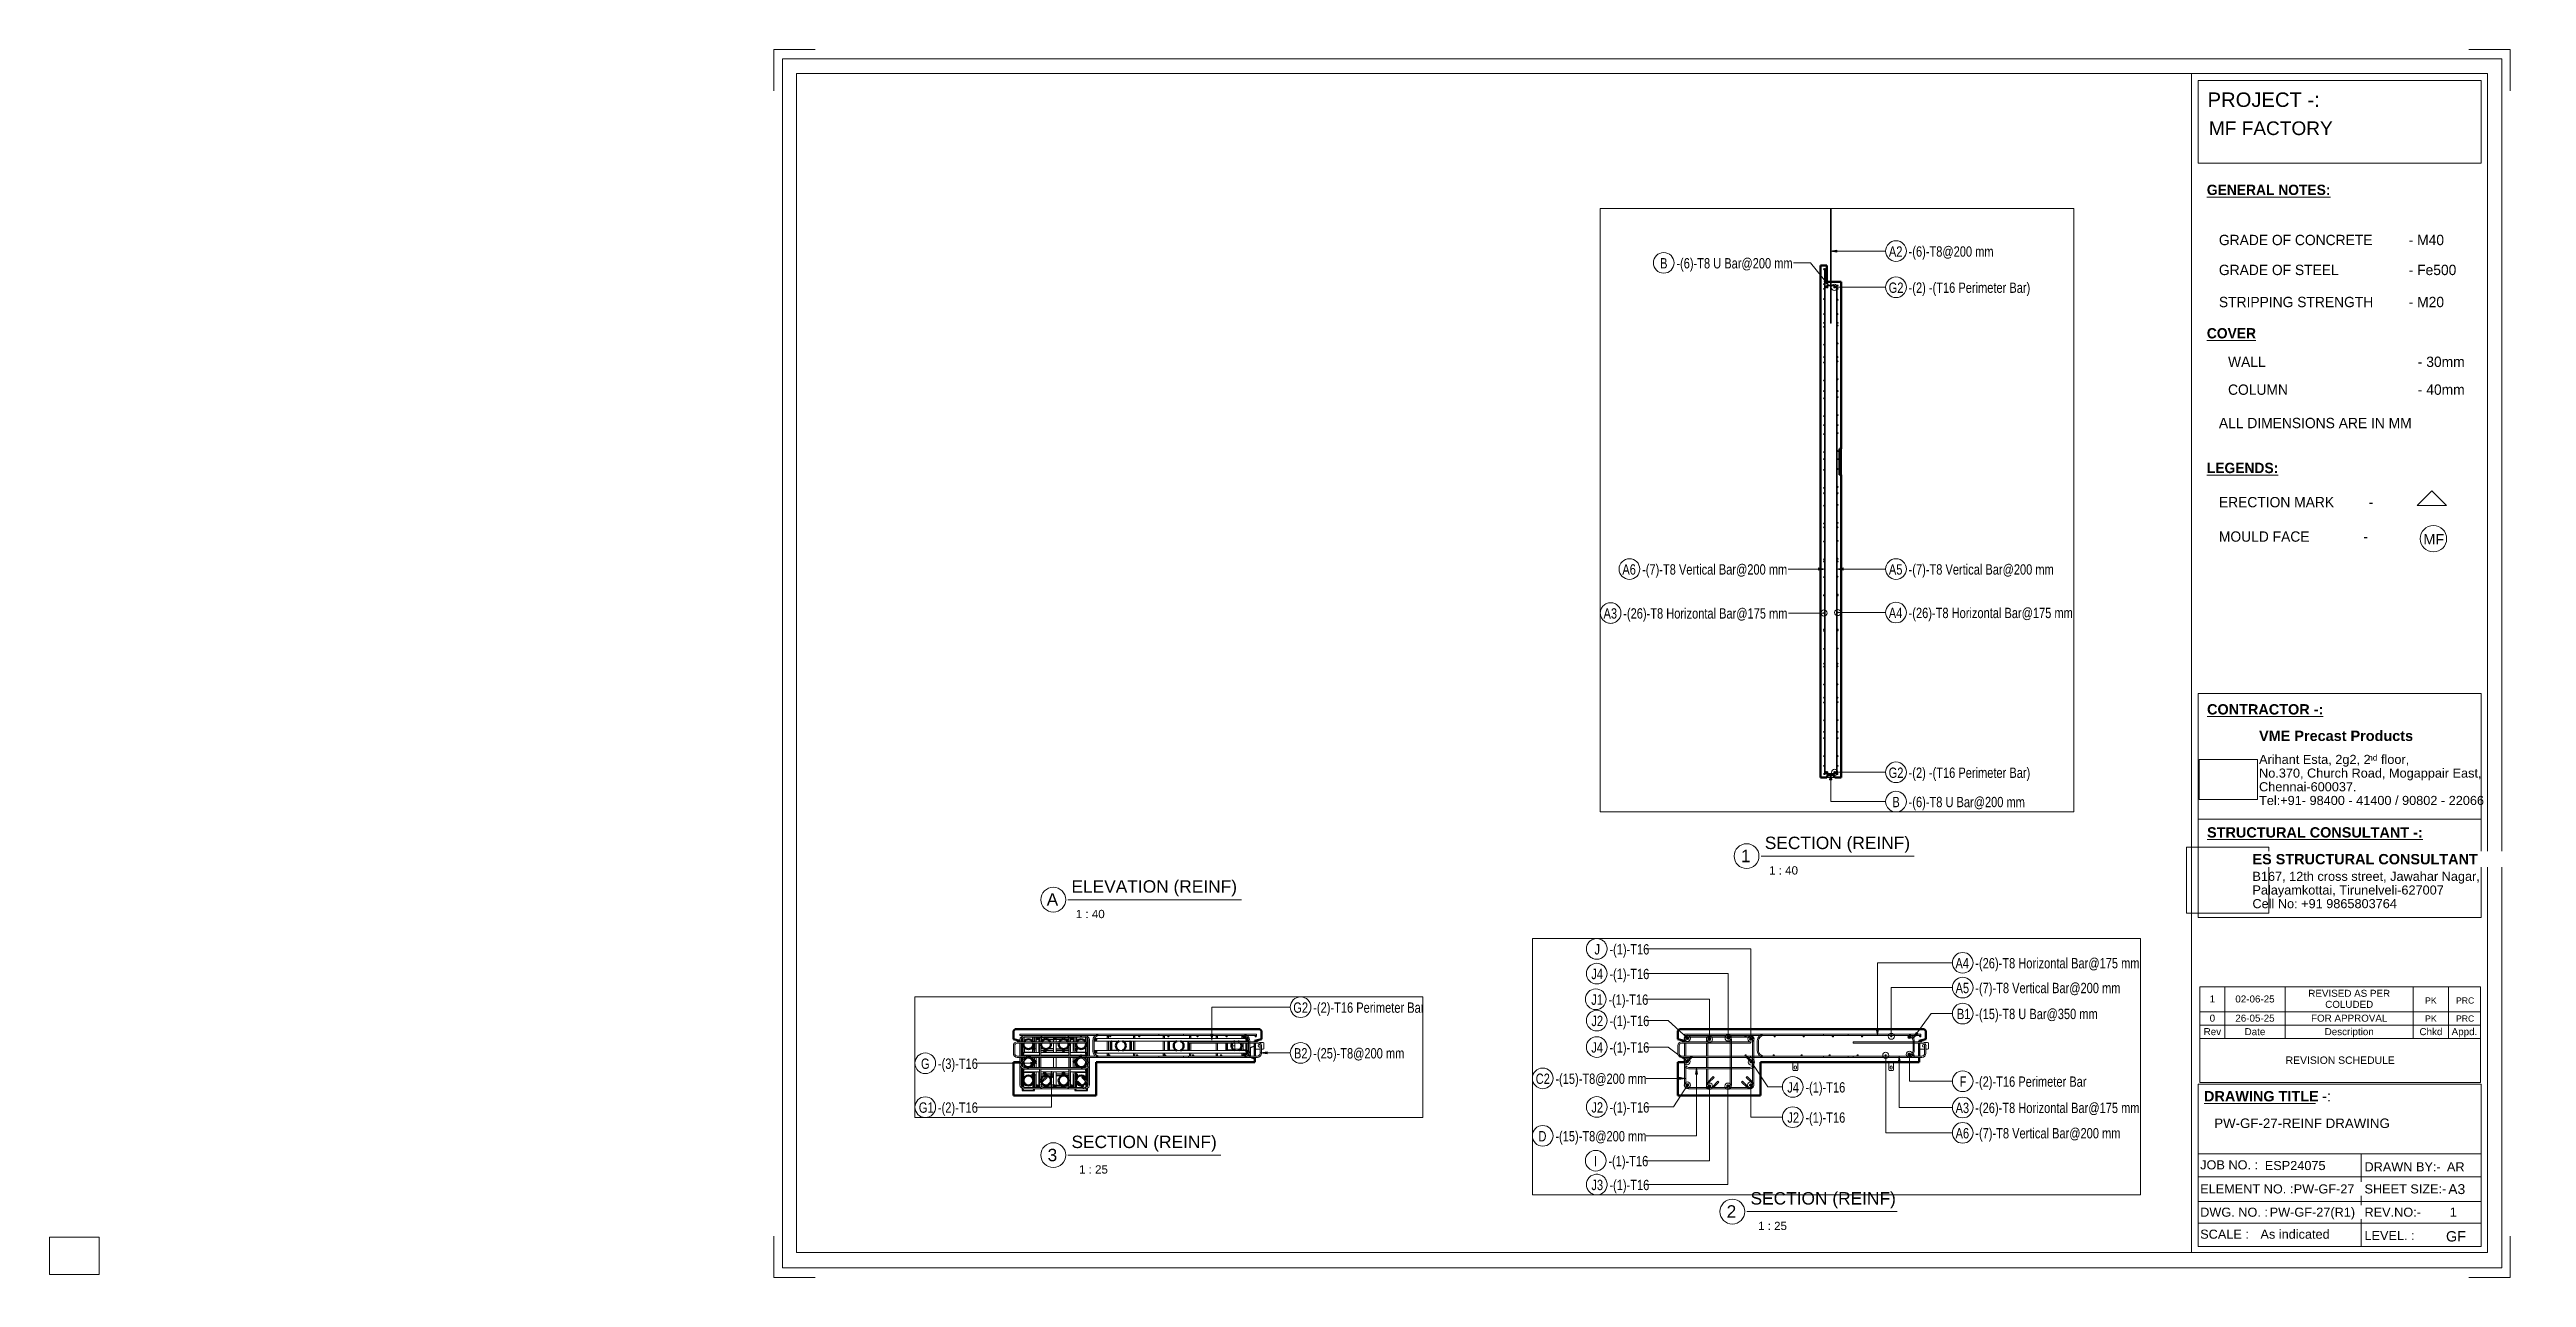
# Paper-space layout 'Layout1' of a CAD drawing. Header units: millimetres. Extents: x 0 to 599, y -1 to 296.
# The model-space entities are those that its viewports show. They can reach past a viewport. Long polylines and large blocks are cut down to what shows.
import ezdxf

# ---------------------------------------------------------------- set-up
doc = ezdxf.new("R2010")
doc.units = ezdxf.units.MM
doc.linetypes.add('Dash', pattern=[6.36, 3.18, -3.18])
for name, color, linetype, lineweight in [('A-DETL-THIN', 151, 'Continuous', 18), ('A-GENM', 13, 'Continuous', 18), ('A-WALL', 113, 'Continuous', 25), ('A-WALL-HDLN', 110, 'Dash', 25), ('G-ANNO-SCHD', 231, 'Continuous', 9), ('G-ANNO-TEXT', 231, 'Continuous', 9), ('G-ANNO-TTLB', 6, 'Continuous', 9), ('G-ANNO-TTLB-MEDM', 33, 'Continuous', 9), ('G-ANNO-TTLB-THIN', 151, 'Continuous', 9), ('S-RBAR', 171, 'Continuous', 18), ('S-RBAR-IDEN', 171, 'Continuous', 9)]:
    doc.layers.add(name, color=color, linetype=linetype, lineweight=lineweight)
doc.layers.add('G-ANNO-NPLT', color=191, linetype='Continuous')
doc.styles.add('Arial_10', font='arial.ttf', dxfattribs={"height": 1.8})
doc.styles.add('Arial_11', font='arial.ttf', dxfattribs={"height": 1.7})
doc.styles.add('Arial_12', font='arial.ttf', dxfattribs={"height": 1.5})
doc.styles.add('Arial_13', font='arial.ttf', dxfattribs={"height": 2})
doc.styles.add('Arial_14', font='arial.ttf', dxfattribs={"height": 3})
doc.styles.add('Arial_2', font='arial.ttf', dxfattribs={"height": 3.5})
doc.styles.add('Arial_3', font='arial.ttf', dxfattribs={"height": 2.2})
doc.styles.add('Arial_4', font='arial.ttf', dxfattribs={"height": 2.4})
doc.styles.add('Arial_5', font='arial.ttf', dxfattribs={"height": 2.5})
doc.styles.add('Arial_6', font='arial.ttf', dxfattribs={"height": 1.42976})
doc.styles.add('Arial_7', font='arial.ttf', dxfattribs={"height": 2.25})
doc.styles.add('Arial_8', font='arial.ttf', dxfattribs={"height": 3.3})
doc.styles.add('Arial_9', font='arial.ttf', dxfattribs={"height": 2.3})
doc.styles.add('Arial_B', font='arialbd.ttf', dxfattribs={"height": 2.5})
doc.styles.add('Nirmala UI Semilight', font='NirmalaS.ttf', dxfattribs={"width": 0.8, "height": 100})
doc.styles.add('Nirmala UI Semilight_2', font='NirmalaS.ttf', dxfattribs={"width": 0.8, "height": 62.5})
doc.styles.add('Nirmala UI Semilight_3', font='NirmalaS.ttf', dxfattribs={"height": 2.5})
doc.styles.add('Nirmala UI Semilight_B', font='', dxfattribs={"height": 2.5})
doc.styles.get('Nirmala UI Semilight_B').set_extended_font_data('Nirmala UI Semilight', bold=True)
picture_1 = doc.add_image_def('image1.jpg', size_in_pixel=(996, 686))
picture_2 = doc.add_image_def('image2.jpg', size_in_pixel=(1600, 1280))

psp = doc.layouts.get("Layout1")

msp = doc.modelspace()

# ---------------------------------------------------------------- texts
at = {"layer": 'S-RBAR-IDEN', "attachment_point": 1}
for s, insert, char_height, width, style in [('J', (14693.32, 18650.09), 62.5, 28.8607, 'Nirmala UI Semilight_2'), ('-(1)-T16', (14783.58, 18650.09), 62.5, 267.7636, 'Nirmala UI Semilight_2'), ('-(26)-T8 Horizontal Bar@175 mm', (16996.52, 18566.06), 62.5, 1208.9447, 'Nirmala UI Semilight_2'), ('A4', (16876.46, 18566.06), 62.5, 101.0126, 'Nirmala UI Semilight_2'), ('-(1)-T16', (14783.58, 18500.87), 62.5, 267.7636, 'Nirmala UI Semilight_2'), ('J4', (14674.12, 18500.87), 62.5, 75.3586, 'Nirmala UI Semilight_2'), ('A5', (16877.16, 18416.15), 62.5, 99.4092, 'Nirmala UI Semilight_2'), ('-(7)-T8 Vertical Bar@200 mm', (16996.52, 18416.15), 62.5, 1069.4511, 'Nirmala UI Semilight_2'), ('J1', (14673.87, 18345.75), 62.5, 60.9282, 'Nirmala UI Semilight_2'), ('-(1)-T16', (14777.33, 18345.75), 62.5, 267.7636, 'Nirmala UI Semilight_2'), ('G2', (13166.69, 18297.65), 62.5, 102.616, 'Nirmala UI Semilight_2'), ('-(2)-T16 Perimeter Bar', (13287.35, 18297.65), 62.5, 801.6875, 'Nirmala UI Semilight_2'), ('B1', (16885.16, 18259.24), 62.5, 80.1687, 'Nirmala UI Semilight_2'), ('-(15)-T8 U Bar@350 mm', (16996.52, 18259.24), 62.5, 888.2697, 'Nirmala UI Semilight_2'), ('J2', (14674.82, 18216.72), 62.5, 73.7552, 'Nirmala UI Semilight_2'), ('-(1)-T16', (14783.58, 18216.72), 62.5, 267.7636, 'Nirmala UI Semilight_2'), ('J4', (14674.12, 18056.81), 62.5, 75.3586, 'Nirmala UI Semilight_2'), ('-(1)-T16', (14783.58, 18056.81), 62.5, 267.7636, 'Nirmala UI Semilight_2'), ('-(25)-T8@200 mm', (13287.35, 18021.23), 62.5, 676.6242, 'Nirmala UI Semilight_2'), ('B2', (13170.69, 18021.23), 62.5, 92.9957, 'Nirmala UI Semilight_2'), ('-(3)-T16', (11017.52, 17958.4), 62.5, 280.5906, 'Nirmala UI Semilight_2'), ('G', (10915.35, 17958.4), 62.5, 57.7215, 'Nirmala UI Semilight_2'), ('C2', (14338.12, 17867.43), 62.5, 97.8059, 'Nirmala UI Semilight_2'), ('-(15)-T8@200 mm', (14456.78, 17867.43), 62.5, 663.7972, 'Nirmala UI Semilight_2'), ('F', (16901.66, 17850.04), 62.5, 40.0844, 'Nirmala UI Semilight_2'), ('-(2)-T16 Perimeter Bar', (16996.52, 17850.04), 62.5, 801.6875, 'Nirmala UI Semilight_2'), ('-(1)-T16', (15968.8, 17815.31), 62.5, 267.7636, 'Nirmala UI Semilight_2'), ('J4', (15859.34, 17815.31), 62.5, 75.3586, 'Nirmala UI Semilight_2'), ('-(2)-T16', (11017.52, 17693), 62.5, 280.5906, 'Nirmala UI Semilight_2'), ('-(1)-T16', (14783.58, 17694.26), 62.5, 267.7636, 'Nirmala UI Semilight_2'), ('G1', (10902.15, 17693), 62.5, 89.789, 'Nirmala UI Semilight_2'), ('J2', (14674.82, 17694.26), 62.5, 73.7552, 'Nirmala UI Semilight_2'), ('A3', (16877.16, 17691.19), 62.5, 99.4092, 'Nirmala UI Semilight_2'), ('-(26)-T8 Horizontal Bar@175 mm', (16996.52, 17691.19), 62.5, 1208.9447, 'Nirmala UI Semilight_2'), ('J2', (15860.04, 17632.7), 62.5, 73.7552, 'Nirmala UI Semilight_2'), ('-(1)-T16', (15968.8, 17632.7), 62.5, 267.7636, 'Nirmala UI Semilight_2'), ('A6', (16877.16, 17538), 62.5, 99.4092, 'Nirmala UI Semilight_2'), ('-(7)-T8 Vertical Bar@200 mm', (16996.52, 17538), 62.5, 1069.4511, 'Nirmala UI Semilight_2'), ('-(15)-T8@200 mm', (14456.78, 17519.85), 62.5, 663.7972, 'Nirmala UI Semilight_2'), ('D', (14354.62, 17519.85), 62.5, 57.7215, 'Nirmala UI Semilight_2'), ('I', (14690.37, 17369.54), 62.5, 20.8439, 'Nirmala UI Semilight_2'), ('-(1)-T16', (14777.33, 17369.54), 62.5, 267.7636, 'Nirmala UI Semilight_2'), ('J3', (14674.82, 17225.07), 62.5, 73.7552, 'Nirmala UI Semilight_2'), ('-(1)-T16', (14783.58, 17225.07), 62.5, 267.7636, 'Nirmala UI Semilight_2'), ('-(6)-T8@200 mm', (8973.4, 3744.37), 100, 1010.7676, 'Nirmala UI Semilight'), ('A2', (8782.42, 3744.37), 100, 159.0548, 'Nirmala UI Semilight'), ('-(6)-T8 U Bar@200 mm', (6725.92, 3630.53), 100, 1369.9236, 'Nirmala UI Semilight'), ('B', (6568.86, 3630.53), 100, 76.962, 'Nirmala UI Semilight'), ('G2', (8780.34, 3394.29), 100, 164.1856, 'Nirmala UI Semilight'), ('-(2) -(T16 Perimeter Bar)', (8973.4, 3394.29), 100, 1398.143, 'Nirmala UI Semilight'), ('-(7)-T8 Vertical Bar@200 mm', (6394.16, 668.36), 100, 1711.1218, 'Nirmala UI Semilight'), ('-(7)-T8 Vertical Bar@200 mm', (8973.4, 668.36), 100, 1711.1218, 'Nirmala UI Semilight'), ('A6', (6203.18, 668.36), 100, 159.0548, 'Nirmala UI Semilight'), ('A5', (8782.42, 668.36), 100, 159.0548, 'Nirmala UI Semilight'), ('-(26)-T8 Horizontal Bar@175 mm', (6212.08, 242.9), 100, 1934.3116, 'Nirmala UI Semilight'), ('-(26)-T8 Horizontal Bar@175 mm', (8973.4, 247.42), 100, 1934.3116, 'Nirmala UI Semilight'), ('A3', (6021.1, 242.9), 100, 159.0548, 'Nirmala UI Semilight'), ('A4', (8781.3, 247.42), 100, 161.6202, 'Nirmala UI Semilight'), ('-(2) -(T16 Perimeter Bar)', (8973.4, -1298.42), 100, 1398.143, 'Nirmala UI Semilight'), ('G2', (8780.34, -1298.42), 100, 164.1856, 'Nirmala UI Semilight'), ('-(6)-T8 U Bar@200 mm', (8973.4, -1581.98), 100, 1369.9236, 'Nirmala UI Semilight'), ('B', (8816.34, -1581.98), 100, 76.962, 'Nirmala UI Semilight')]:
    msp.add_mtext(s, dxfattribs=dict(at, insert=insert, char_height=char_height, width=width, style=style))

# ---------------------------------------------------------------- blocks, each defined once
blk = doc.blocks.new('ES-Landscape-A3 - ES-Landscape-A3-502445-PW-GF-27-REINF DRAWING')
at = {"layer": 'G-ANNO-TTLB'}
for p, q in [((175.24, 296.27), (185.24, 296.27)), ((175.24, 296.27), (175.24, 286.27)), ((595.24, 296.27), (585.24, 296.27)), ((595.24, 296.27), (595.24, 286.27)), ((519.77, 140.54), (588.2, 140.54)), ((519.77, 86.33), (519.77, 140.54)), ((588.2, 86.33), (588.2, 140.54)), ((519.77, 110.14), (588.2, 110.14)), ((519.77, 6.78), (519.77, 46.03)), ((588.2, 6.78), (588.2, 46.03)), ((559.23, 29.2), (559.23, 6.78)), ((175.24, -0.73), (175.24, 9.27)), ((595.24, -0.73), (595.24, 9.27)), ((175.24, -0.73), (185.24, -0.73)), ((595.24, -0.73), (585.24, -0.73))]:
    blk.add_line(p, q, dxfattribs=at)
at = {"layer": 'G-ANNO-TTLB-MEDM'}
for p, q in [((180.73, 290.44), (180.73, 5.31)), ((180.73, 290.44), (589.79, 290.44)), ((518.17, 290.44), (518.17, 5.31)), ((519.77, 268.77), (519.77, 288.77)), ((519.77, 288.77), (588.2, 288.77)), ((588.2, 288.77), (588.2, 268.77)), ((589.79, 290.44), (589.79, 5.31)), ((588.2, 268.77), (519.77, 268.77)), ((519.77, 86.33), (588.2, 86.33)), ((519.77, 6.78), (588.2, 6.78)), ((180.73, 5.31), (589.79, 5.31))]:
    blk.add_line(p, q, dxfattribs=at)
at = {"layer": 'G-ANNO-TTLB-THIN'}
for p, q in [((177.29, 294.03), (177.29, 1.56)), ((593.23, 294.03), (177.29, 294.03)), ((593.23, 1.56), (593.23, 294.03)), ((519.77, 46.03), (588.2, 46.03)), ((519.77, 29.2), (588.2, 29.2)), ((519.77, 23.64), (588.2, 23.64)), ((519.77, 17.68), (588.2, 17.68)), ((519.77, 12.43), (588.2, 12.43)), ((177.29, 1.56), (593.23, 1.56))]:
    blk.add_line(p, q, dxfattribs=at)
at = {"layer": 'G-ANNO-TTLB', "char_height": 2.2, "attachment_point": 1, "style": 'Arial_3'}
for s, insert, width in [('No.370, Church Road, Mogappair East,', (534.5, 122.37), 63.4135), ('Tel:+91- 98400 - 41400 / 90802 - 22066 ', (534.5, 115.75), 65.2574), ('Chennai-600037.', (534.5, 119.06), 27.6582), ('Cell No: +91 9865803764', (532.9, 90.79), 41.0464), ('Palayamkottai, Tirunelveli-627007', (532.9, 94.09), 54.4346), ('JOB NO. :', (520.26, 27.61), 16.5949), ('DRAWN BY:-', (560, 27.14), 21.7257), ('ELEMENT NO. :', (520.26, 21.79), 26.5359), ('SHEET SIZE:-', (560, 21.79), 23.2489), ('DWG. NO. :', (520.26, 16.16), 19.481), ('REV.NO:-', (560, 16.16), 16.0338), ('SCALE :', (520.26, 10.84), 13.8692), ('LEVEL. :', (560, 10.53), 14.3502)]:
    blk.add_mtext(s, dxfattribs=dict(at, insert=insert, width=width))
at = {"layer": 'G-ANNO-TTLB'}
image = blk.add_image(picture_1, insert=(520, 114.84), size_in_units=(14.11, 9.72), dxfattribs=at)
image.dxf.flags = 7
image = blk.add_image(picture_2, insert=(516.95, 87.39), size_in_units=(19.92, 15.93), dxfattribs=at)
image.dxf.flags = 7
at = {"layer": 'G-ANNO-TTLB', "attachment_point": 1, "bg_fill": 3, "box_fill_scale": 1.25, "bg_fill_color": 256, "bg_fill_true_color": 13158600, "bg_fill_transparency": 0}
for s, insert, char_height, width, style in [('PROJECT -:', (522.05, 285.89), 3.5, 33.3502, 'Arial_2'), ('\\LCONTRACTOR -:', (521.92, 137.94), 2.5, 33.9114, 'Arial_B'), ('\\LSTRUCTURAL CONSULTANT -:', (521.92, 108.18), 2.5, 62.8523, 'Arial_B'), ('\\LDRAWING TITLE', (521.19, 44.36), 2.5, 33.4304, 'Arial_B'), ('A3', (580.27, 21.84), 2.4, 4.9705, 'Arial_4')]:
    blk.add_mtext(s, dxfattribs=dict(at, insert=insert, char_height=char_height, width=width, style=style))
at = {"layer": 'G-ANNO-TTLB', "char_height": 2.5, "attachment_point": 1, "style": 'Arial_B', "bg_fill": 3, "box_fill_scale": 1.25, "bg_fill_color": 256, "bg_fill_true_color": 13158600, "bg_fill_transparency": 0}
for s, insert, width in [('VME Precast Products', (534.5, 131.53), 45.135), ('ES STRUCTURAL CONSULTANT', (532.9, 101.7), 65.6582), ('\\fArial|b1|i0|c0|p34|; ', (548.78, 44.36), 1.2025)]:
    blk.add_mtext(s, dxfattribs=dict(at, insert=insert, width=width))
at = {"layer": 'G-ANNO-TTLB', "attachment_point": 1}
for s, insert, char_height, width, style in [('Arihant Esta, 2g2, 2', (534.5, 125.68), 2.2, 31.9873, 'Arial_3'), ('nd', (560.89, 125.72), 1.43, 2.7257, 'Arial_6'), (' floor,', (563.14, 125.68), 2.2, 9.1392, 'Arial_3'), ('B167, 12th cross street, Jawahar Nagar,', (532.9, 97.4), 2.2, 65.1772, 'Arial_3')]:
    blk.add_mtext(s, dxfattribs=dict(at, insert=insert, char_height=char_height, width=width, style=style))
at = {"layer": 'G-ANNO-TTLB', "insert": (549.77, 44.36), "char_height": 2.5, "width": 2.6456, "attachment_point": 1, "style": 'Arial_5', "bg_fill": 3, "box_fill_scale": 1.25, "bg_fill_color": 256, "bg_fill_true_color": 13158600, "bg_fill_transparency": 0}
blk.add_mtext('-:', dxfattribs=at)
blk = doc.blocks.new('Viewport - M_View Title-1040-PW-GF-27-REINF DRAWING')
at = {"layer": 'G-ANNO-TTLB'}
for start, end in [(360, 180), (180, 0)]:
    blk.add_arc((-3.5, 0), 3, start, end, dxfattribs=at)
blk = doc.blocks.new('RR spread anchor face based - RR-SA-3_0-200-1726827-Elevation Top Copy 2')
at = {"layer": 'A-GENM'}
for p, q in [((2428.8, 18051.43), (2428.8, 18035.43)), ((2428.8, 18051.43), (2428.8, 18035.47)), ((2598.8, 18055.43), (2577.83, 18055.43)), ((2603.8, 18052.93), (2598.8, 18055.43)), ((2603.8, 18017.93), (2603.8, 18052.93)), ((2577.5, 18044.43), (2577.89, 18044.43)), ((2408.91, 18035.43), (2428.8, 18035.43)), ((2428.8, 18035.43), (2428.8, 18015.43)), ((2428.8, 18035.4), (2428.8, 18015.43)), ((2580.8, 18026.43), (2577.5, 18026.43)), ((2598.8, 18015.43), (2603.8, 18017.93)), ((2428.8, 18015.43), (2417, 18015.43)), ((2428.8, 18015.43), (2460.62, 18015.43)), ((2548.8, 18015.43), (2580.8, 18015.43)), ((2588.8, 18015.43), (2598.8, 18015.43))]:
    blk.add_line(p, q, dxfattribs=at)
for centre, start, end in [((2577.5, 18035.43), 90, 270), ((2581.5, 18035.43), 324.81675, 43.77435)]:
    blk.add_arc(centre, 9, start, end, dxfattribs=at)
blk = doc.blocks.new('RR spread anchor face based - RR-SA-2_5-150-1726819-Elevation Top Copy 2 Copy 1')
at = {"layer": 'A-GENM'}
for p, q in [((1783.8, 17935.43), (1783.8, 17890.43)), ((1813.8, 17890.43), (1813.8, 17935.43)), ((1791.8, 17900.93), (1791.8, 17906.93)), ((1805.8, 17906.93), (1805.8, 17900.93)), ((1783.8, 17890.43), (1786.3, 17885.43)), ((1811.3, 17885.43), (1813.8, 17890.43)), ((1786.3, 17885.43), (1811.3, 17885.43))]:
    blk.add_line(p, q, dxfattribs=at)
for centre, start, end in [((1798.8, 17906.93), 360, 180), ((1798.8, 17900.93), 180, 0)]:
    blk.add_arc(centre, 7, start, end, dxfattribs=at)
blk = doc.blocks.new('RR spread anchor face based - RR-SA-3_0-200-1726827-Elevation Top Copy 2 Copy 1')
at = {"layer": 'A-GENM'}
for p, q in [((2598.8, 18055.43), (2577.83, 18055.43)), ((2603.8, 18052.93), (2598.8, 18055.43)), ((2603.8, 18017.93), (2603.8, 18052.93)), ((2577.5, 18044.43), (2577.89, 18044.43)), ((2580.8, 18026.43), (2577.5, 18026.43)), ((2598.8, 18015.43), (2603.8, 18017.93)), ((2548.8, 18015.43), (2580.8, 18015.43)), ((2588.8, 18015.43), (2598.8, 18015.43))]:
    blk.add_line(p, q, dxfattribs=at)
for centre, start, end in [((2577.5, 18035.43), 90, 270), ((2581.5, 18035.43), 324.81675, 43.77435)]:
    blk.add_arc(centre, 9, start, end, dxfattribs=at)
blk = doc.blocks.new('M_Rebar Tag_rfa MARK - DOT 1_5-794230-Elevation Front Copy 1')
at = {"layer": 'S-RBAR-IDEN'}
blk.add_circle((3034.14, 4800.94), 100, dxfattribs=at)
blk = doc.blocks.new('M_Rebar Tag_rfa Dimension - DOT 1_5-793931-Elevation Right Copy 2')
at = {"layer": 'S-RBAR-IDEN'}
blk.add_circle((18666.09, 201.34), 100, dxfattribs=at)
blk = doc.blocks.new('M_Rebar Tag_rfa MARK - DOT 1_5-794230-Elevation Right Copy 2')
at = {"layer": 'S-RBAR-IDEN'}
blk.add_circle((18666.09, -1344.5), 100, dxfattribs=at)
blk = doc.blocks.new('M_Rebar Tag_rfa Dimension - ARROW-793927-Elevation Right Copy 2')
at = {"layer": 'S-RBAR-IDEN'}
blk.add_circle((18666.09, -1628.06), 100, dxfattribs=at)
blk = doc.blocks.new('M_Rebar Tag_rfa Dimension - ARROW-793927-Elevation Top Copy 2')
at = {"layer": 'S-RBAR-IDEN'}
blk.add_circle((556.2, 17929.6), 62.5, dxfattribs=at)
blk = doc.blocks.new('M_Rebar Tag_rfa Dimension - ARROW-793927-Elevation Top Copy 2 Copy 1')
at = {"layer": 'S-RBAR-IDEN'}
blk.add_circle((2811.19, 18230.44), 62.5, dxfattribs=at)
blk = doc.blocks.new('M_Rebar Tag_rfa Dimension - DOT 1_5-793931-Elevation Top Copy 2 Copy 1')
at = {"layer": 'S-RBAR-IDEN'}
blk.add_circle((2811.19, 17821.24), 62.5, dxfattribs=at)

# ---------------------------------------------------------------- hatches: boundary and pattern name
at = {"layer": 'S-RBAR'}
h = msp.add_hatch(color=256, dxfattribs=at)
edge = h.paths.add_edge_path()
edge.add_arc((11883.02, 18093.43), 4, 0, 360)
for points in [[(11881.78, 18089.63), (11886.25, 18091.08), (11886.25, 18095.78), (11881.78, 18097.23), (11879.02, 18093.43)], [(12044.47, 18089.63), (12048.94, 18091.08), (12048.94, 18095.78), (12044.47, 18097.23), (12041.71, 18093.43)], [(12057.9, 18089.63), (12062.37, 18091.08), (12062.37, 18095.78), (12057.9, 18097.23), (12055.14, 18093.43)], [(12203.1, 18089.63), (12207.57, 18091.08), (12207.57, 18095.78), (12203.1, 18097.23), (12200.34, 18093.43)], [(12234.02, 18089.63), (12238.49, 18091.08), (12238.49, 18095.78), (12234.02, 18097.23), (12231.26, 18093.43)], [(12381.73, 18089.63), (12386.2, 18091.08), (12386.2, 18095.78), (12381.73, 18097.23), (12378.96, 18093.43)], [(12410.14, 18089.63), (12414.61, 18091.08), (12414.61, 18095.78), (12410.14, 18097.23), (12407.38, 18093.43)], [(12541.61, 18089.63), (12546.08, 18091.08), (12546.08, 18095.78), (12541.61, 18097.23), (12538.84, 18093.43)], [(12586.26, 18089.63), (12590.74, 18091.08), (12590.74, 18095.78), (12586.26, 18097.23), (12583.5, 18093.43), (12585.41, 18090.8)], [(12702.74, 18089.63), (12707.21, 18091.08), (12707.21, 18095.78), (12702.74, 18097.23), (12699.97, 18093.43)], [(12762.38, 18089.63), (12766.86, 18091.08), (12766.86, 18095.78), (12762.38, 18097.23), (12759.62, 18093.43)], [(12858.86, 18089.63), (12863.34, 18091.08), (12863.34, 18095.78), (12858.86, 18097.23), (12856.1, 18093.43)], [(12938.5, 18089.63), (12942.98, 18091.08), (12942.98, 18095.78), (12938.5, 18097.23), (12935.74, 18093.43)], [(15605.8, 18089.63), (15610.27, 18091.08), (15610.27, 18095.78), (15605.8, 18097.23), (15603.03, 18093.43)], [(15781.92, 18089.63), (15786.39, 18091.08), (15786.39, 18095.78), (15781.92, 18097.23), (15779.15, 18093.43)], [(15958.04, 18089.63), (15962.51, 18091.08), (15962.51, 18095.78), (15958.04, 18097.23), (15955.27, 18093.43)], [(16134.16, 18089.63), (16138.63, 18091.08), (16138.63, 18095.78), (16134.16, 18097.23), (16131.39, 18093.43)], [(16310.28, 18089.63), (16314.75, 18091.08), (16314.75, 18095.78), (16310.28, 18097.23), (16307.52, 18093.43)], [(16486.4, 18089.63), (16490.87, 18091.08), (16490.87, 18095.78), (16486.4, 18097.23), (16483.64, 18093.43)], [(16662.52, 18089.63), (16666.99, 18091.08), (16666.99, 18095.78), (16662.52, 18097.23), (16659.76, 18093.43)], [(12873.49, 18079.43), (12879.74, 18082.44), (12881.29, 18089.21), (12876.96, 18094.64), (12870.01, 18094.64), (12865.69, 18089.21), (12867.23, 18082.44), (12871.02, 18080.62)], [(15257.26, 18072.89), (15263.14, 18076.58), (15263.91, 18083.48), (15259.01, 18088.39), (15252.11, 18087.61), (15248.41, 18081.73), (15250.71, 18075.18)], [(15502.94, 18075.65), (15508.36, 18079.97), (15508.36, 18086.92), (15502.94, 18091.24), (15496.17, 18089.7), (15493.16, 18083.45), (15496.17, 18077.19)], [(16597.5, 18079.43), (16603.76, 18082.44), (16605.3, 18089.21), (16600.97, 18094.64), (16594.03, 18094.64), (16589.7, 18089.21), (16591.25, 18082.44)], [(11618.56, 18071.63), (11625.33, 18073.18), (11628.34, 18079.43), (11625.33, 18085.69), (11618.56, 18087.23), (11613.13, 18082.9), (11613.13, 18075.96)], [(11721.96, 18071.63), (11728.73, 18073.18), (11731.74, 18079.43), (11728.73, 18085.69), (11721.96, 18087.23), (11716.53, 18082.9), (11716.53, 18075.96)], [(11825.36, 18071.63), (11832.13, 18073.18), (11835.14, 18079.43), (11832.13, 18085.69), (11825.36, 18087.23), (11819.93, 18082.9), (11819.93, 18075.96)], [(15389.89, 18067.18), (15395.31, 18071.51), (15395.31, 18078.45), (15389.89, 18082.78), (15383.12, 18081.24), (15380.11, 18074.98), (15383.12, 18068.73)], [(15641.79, 18069.27), (15646.7, 18074.18), (15645.92, 18081.08), (15640.04, 18084.77), (15633.49, 18082.48), (15631.2, 18075.93), (15634.89, 18070.05)], [(11970.15, 18063.38), (11976.41, 18066.39), (11977.95, 18073.16), (11973.63, 18078.59), (11966.68, 18078.59), (11962.83, 18073.71), (11962.61, 18072.04), (11963.9, 18066.39), (11966.03, 18065.37)], [(12887.11, 18063.38), (12893.37, 18066.39), (12894.69, 18073.44), (12890.58, 18078.59), (12883.64, 18078.59), (12879.31, 18073.16), (12880.86, 18066.39), (12884.01, 18064.87)], [(11593.51, 18012.62), (11599.39, 18016.31), (11600.17, 18023.21), (11595.26, 18028.12), (11588.36, 18027.34), (11584.67, 18021.46), (11586.96, 18014.91)], [(11778.92, 18000.81), (11784.35, 18005.14), (11784.22, 18012.18), (11778.92, 18016.41), (11772.15, 18014.86), (11769.14, 18008.61), (11772.15, 18002.35)], [(11855.42, 18006.92), (11860.29, 18012.18), (11859.55, 18018.73), (11853.68, 18022.42), (11847.12, 18020.13), (11844.83, 18013.58), (11848.52, 18007.7)], [(11665.87, 17995.27), (11671.3, 17999.59), (11671.3, 18006.54), (11665.87, 18010.86), (11659.1, 18009.32), (11656.09, 18003.06), (11659.1, 17996.81)], [(11970.15, 17991.55), (11976.41, 17994.56), (11977.95, 18001.33), (11973.63, 18006.76), (11966.68, 18006.76), (11962.35, 18001.33), (11963.9, 17994.56), (11966.03, 17993.54)], [(12887.11, 17991.55), (12893.37, 17994.56), (12894.91, 18001.33), (12890.58, 18006.76), (12883.64, 18006.76), (12879.31, 18001.33), (12880.86, 17994.56), (12884.01, 17993.04)], [(11529.74, 17978.56), (11535.99, 17981.57), (11537.54, 17988.34), (11533.21, 17993.76), (11526.27, 17993.76), (11521.94, 17988.34), (11523.49, 17981.57)], [(11917.74, 17978.56), (11923.99, 17981.57), (11925.54, 17988.34), (11921.21, 17993.76), (11914.27, 17993.76), (11909.94, 17988.34), (11911.49, 17981.57)], [(12873.49, 17975.68), (12879.74, 17978.69), (12881.29, 17985.46), (12876.96, 17990.89), (12870.01, 17990.89), (12865.69, 17985.46), (12867.23, 17978.69)], [(16597.5, 17975.68), (16603.76, 17978.69), (16605.3, 17985.46), (16600.97, 17990.89), (16594.03, 17990.89), (16589.7, 17985.46), (16591.25, 17978.69)], [(11884.25, 17973.63), (11887.02, 17977.43), (11884.25, 17981.23), (11879.78, 17979.78), (11879.78, 17975.08)], [(12044.47, 17973.63), (12048.94, 17975.08), (12048.94, 17979.78), (12044.47, 17981.23), (12041.71, 17977.43)], [(12055.27, 17973.63), (12058.03, 17977.43), (12055.27, 17981.23), (12050.8, 17979.78), (12050.8, 17975.08)], [(12203.1, 17973.63), (12207.57, 17975.08), (12207.57, 17979.78), (12203.1, 17981.23), (12200.34, 17977.43)], [(12223.16, 17973.63), (12225.93, 17977.43), (12223.16, 17981.23), (12218.69, 17979.78), (12218.69, 17975.08)], [(12381.73, 17973.63), (12386.2, 17975.08), (12386.2, 17979.78), (12381.73, 17981.23), (12378.96, 17977.43)], [(12392.61, 17973.63), (12395.38, 17977.43), (12392.61, 17981.23), (12388.14, 17979.78), (12388.14, 17975.08)], [(12541.61, 17973.63), (12546.08, 17975.08), (12546.08, 17979.78), (12541.61, 17981.23), (12538.84, 17977.43)], [(12562.07, 17973.63), (12564.83, 17977.43), (12562.07, 17981.23), (12557.6, 17979.78), (12557.6, 17975.08)], [(12702.74, 17973.63), (12707.21, 17975.08), (12707.21, 17979.78), (12702.74, 17981.23), (12699.97, 17977.43)], [(12731.52, 17973.63), (12734.29, 17977.43), (12731.52, 17981.23), (12727.05, 17979.78), (12727.05, 17975.08)], [(12858.86, 17973.63), (12863.34, 17975.08), (12863.34, 17979.78), (12858.86, 17981.23), (12856.1, 17977.43)], [(12900.98, 17973.63), (12903.74, 17977.43), (12900.98, 17981.23), (12896.5, 17979.78), (12896.5, 17975.08)], [(15608.27, 17973.63), (15611.03, 17977.43), (15608.27, 17981.23), (15603.8, 17979.78), (15603.8, 17975.08)], [(15779.29, 17973.63), (15782.05, 17977.43), (15779.29, 17981.23), (15774.81, 17979.78), (15774.81, 17975.08)], [(15947.18, 17973.63), (15949.94, 17977.43), (15947.18, 17981.23), (15942.71, 17979.78), (15942.71, 17975.08)], [(16116.63, 17973.63), (16119.39, 17977.43), (16116.63, 17981.23), (16112.16, 17979.78), (16112.16, 17975.08)], [(16286.08, 17973.63), (16288.85, 17977.43), (16286.08, 17981.23), (16281.61, 17979.78), (16281.61, 17975.08)], [(16455.54, 17973.63), (16458.3, 17977.43), (16455.54, 17981.23), (16451.07, 17979.78), (16451.07, 17975.08)], [(16624.99, 17973.63), (16627.76, 17977.43), (16624.99, 17981.23), (16620.52, 17979.78), (16620.52, 17975.08)], [(11604.58, 17931.45), (11610.83, 17934.46), (11612.38, 17941.23), (11608.05, 17946.65), (11601.11, 17946.65), (11596.78, 17941.23), (11598.32, 17934.46)], [(11846.37, 17932.24), (11850.7, 17937.67), (11849.16, 17944.43), (11842.9, 17947.45), (11836.65, 17944.43), (11835.1, 17937.67), (11839.43, 17932.24)], [(15253.76, 17931.45), (15260.01, 17934.46), (15261.56, 17941.23), (15257.23, 17946.65), (15250.29, 17946.65), (15245.96, 17941.23), (15247.5, 17934.46)], [(15645.23, 17932.24), (15649.56, 17937.67), (15648.01, 17944.43), (15641.76, 17947.45), (15635.5, 17944.43), (15633.96, 17937.67), (15638.29, 17932.24)], [(11529.74, 17878.56), (11535.99, 17881.57), (11537.54, 17888.34), (11533.21, 17893.76), (11526.27, 17893.76), (11521.94, 17888.34), (11523.49, 17881.57)], [(11917.74, 17878.56), (11923.99, 17881.57), (11925.54, 17888.34), (11921.21, 17893.76), (11914.27, 17893.76), (11909.94, 17888.34), (11911.49, 17881.57)], [(11662.31, 17860), (11669.08, 17861.54), (11672.09, 17867.8), (11669.08, 17874.05), (11662.31, 17875.6), (11656.88, 17871.27), (11656.88, 17864.32)], [(11775.36, 17862.49), (11782.13, 17864.03), (11785.14, 17870.28), (11782.13, 17876.54), (11775.36, 17878.08), (11769.93, 17873.76), (11769.93, 17866.81)], [(11591.72, 17850.37), (11598.27, 17852.67), (11600.57, 17859.22), (11596.87, 17865.1), (11589.98, 17865.87), (11585.07, 17860.97), (11585.84, 17854.07)], [(11852.22, 17850.77), (11859.12, 17851.55), (11862.81, 17857.43), (11860.52, 17863.98), (11853.97, 17866.27), (11848.09, 17862.58), (11847.31, 17855.68)], [(15255.47, 17790.1), (15262.02, 17792.4), (15264.31, 17798.95), (15260.62, 17804.83), (15253.72, 17805.6), (15248.81, 17800.69), (15249.59, 17793.8)], [(15636.51, 17790.5), (15643.41, 17791.28), (15647.1, 17797.16), (15644.81, 17803.71), (15638.25, 17806), (15632.38, 17802.31), (15631.6, 17795.41)], [(11618.56, 17783.63), (11625.33, 17785.18), (11628.34, 17791.43), (11625.33, 17797.69), (11618.56, 17799.23), (11613.13, 17794.9), (11613.13, 17787.96), (11618.01, 17784.07)], [(11721.96, 17783.63), (11728.73, 17785.18), (11731.74, 17791.43), (11728.73, 17797.69), (11721.96, 17799.23), (11716.53, 17794.9), (11716.53, 17787.96), (11721.41, 17784.07)], [(11825.36, 17783.63), (11832.13, 17785.18), (11835.14, 17791.43), (11832.13, 17797.69), (11825.36, 17799.23), (11819.93, 17794.9), (11819.93, 17787.96), (11824.81, 17784.07)], [(15386.33, 17783.63), (15393.09, 17785.18), (15396.11, 17791.43), (15393.09, 17797.69), (15386.33, 17799.23), (15380.9, 17794.9), (15380.9, 17787.96)], [(15499.38, 17783.63), (15506.14, 17785.18), (15509.16, 17791.43), (15506.14, 17797.69), (15499.38, 17799.23), (15493.95, 17794.9), (15493.95, 17787.96)], [(8154.53, 3518.34), (8158.53, 3522.34), (8154.53, 3526.34), (8150.53, 3522.34)], [(8154.53, 3374.2), (8158.53, 3378.2), (8154.53, 3382.2), (8150.53, 3378.2)], [(8286.53, 3362), (8290.53, 3366), (8286.53, 3370), (8282.53, 3366)], [(8187.12, 3341.89), (8192.65, 3349.5), (8187.12, 3357.11), (8178.18, 3354.2), (8178.18, 3344.8)], [(8258.95, 3341.89), (8264.48, 3349.5), (8258.95, 3357.11), (8250.01, 3354.2), (8250.01, 3344.8)], [(8154.53, 3329.21), (8158.53, 3333.21), (8154.53, 3337.21), (8150.53, 3333.21)], [(8286.53, 3329.21), (8290.53, 3333.21), (8286.53, 3337.21), (8282.53, 3333.21)], [(8154.53, 3230.06), (8158.53, 3234.06), (8154.53, 3238.06), (8150.53, 3234.06)], [(8286.53, 3223.96), (8290.53, 3227.96), (8286.53, 3231.96), (8282.53, 3227.96)], [(8154.53, 3085.93), (8158.53, 3089.93), (8154.53, 3093.93), (8150.53, 3089.93)], [(8286.53, 3085.93), (8290.53, 3089.93), (8286.53, 3093.93), (8282.53, 3089.93)], [(8154.53, 2999.56), (8158.53, 3003.56), (8154.53, 3007.56), (8150.53, 3003.56)], [(8286.53, 2999.56), (8290.53, 3003.56), (8286.53, 3007.56), (8282.53, 3003.56)], [(8286.53, 2974.82), (8290.53, 2978.82), (8286.53, 2982.82), (8282.53, 2978.82)], [(8154.53, 2962.28), (8158.53, 2966.28), (8154.53, 2970.28), (8150.53, 2966.28)], [(8286.53, 2801.23), (8290.53, 2805.23), (8286.53, 2809.23), (8282.53, 2805.23)], [(8154.53, 2789.19), (8158.53, 2793.19), (8154.53, 2797.19), (8150.53, 2793.19)], [(8154.53, 2669.91), (8158.53, 2673.91), (8154.53, 2677.91), (8150.53, 2673.91)], [(8286.53, 2669.91), (8290.53, 2673.91), (8286.53, 2677.91), (8282.53, 2673.91)], [(8286.53, 2627.64), (8290.53, 2631.64), (8286.53, 2635.64), (8282.53, 2631.64)], [(8154.53, 2616.1), (8158.53, 2620.1), (8154.53, 2624.1), (8150.53, 2620.1)], [(8286.53, 2454.04), (8290.53, 2458.04), (8286.53, 2462.04), (8282.53, 2458.04)], [(8154.53, 2443.01), (8158.53, 2447.01), (8154.53, 2451.01), (8150.53, 2447.01)], [(8154.53, 2340.26), (8158.53, 2344.26), (8154.53, 2348.26), (8150.53, 2344.26)], [(8286.53, 2340.26), (8290.53, 2344.26), (8286.53, 2348.26), (8282.53, 2344.26)], [(8286.53, 2280.45), (8290.53, 2284.45), (8286.53, 2288.45), (8282.53, 2284.45)], [(8154.53, 2269.92), (8158.53, 2273.92), (8154.53, 2277.92), (8150.53, 2273.92)], [(8286.53, 2106.86), (8290.53, 2110.86), (8286.53, 2114.86), (8282.53, 2110.86)], [(8154.53, 2096.83), (8158.53, 2100.83), (8154.53, 2104.83), (8150.53, 2100.83)], [(8154.53, 2010.61), (8158.53, 2014.61), (8154.53, 2018.61), (8150.53, 2014.61)], [(8286.53, 2010.61), (8290.53, 2014.61), (8286.53, 2018.61), (8282.53, 2014.61)], [(8286.53, 1933.26), (8290.53, 1937.26), (8286.53, 1941.26), (8282.53, 1937.26)], [(8154.53, 1923.74), (8158.53, 1927.74), (8154.53, 1931.74), (8150.53, 1927.74)], [(8286.53, 1759.67), (8290.53, 1763.67), (8286.53, 1767.67), (8282.53, 1763.67)], [(8154.53, 1750.65), (8158.53, 1754.65), (8154.53, 1758.65), (8150.53, 1754.65)], [(8154.53, 1680.96), (8158.53, 1684.96), (8154.53, 1688.96), (8150.53, 1684.96)], [(8286.53, 1680.96), (8290.53, 1684.96), (8286.53, 1688.96), (8282.53, 1684.96)], [(8286.53, 1586.08), (8290.53, 1590.08), (8286.53, 1594.08), (8282.53, 1590.08)], [(8154.53, 1577.55), (8158.53, 1581.55), (8154.53, 1585.55), (8150.53, 1581.55)], [(8286.53, 1412.49), (8290.53, 1416.49), (8286.53, 1420.49), (8282.53, 1416.49)], [(8154.53, 1404.46), (8158.53, 1408.46), (8154.53, 1412.46), (8150.53, 1408.46)], [(8154.53, 1351.31), (8158.53, 1355.31), (8154.53, 1359.31), (8150.53, 1355.31)], [(8286.53, 1351.31), (8290.53, 1355.31), (8286.53, 1359.31), (8282.53, 1355.31)], [(8286.53, 1238.89), (8290.53, 1242.89), (8286.53, 1246.89), (8282.53, 1242.89)], [(8154.53, 1231.37), (8158.53, 1235.37), (8154.53, 1239.37), (8150.53, 1235.37)], [(8286.53, 1065.3), (8290.53, 1069.3), (8286.53, 1073.3), (8282.53, 1069.3)], [(8154.53, 1058.28), (8158.53, 1062.28), (8154.53, 1066.28), (8150.53, 1062.28)], [(8154.53, 1021.66), (8158.53, 1025.66), (8154.53, 1029.66), (8150.53, 1025.66)], [(8286.53, 1021.66), (8290.53, 1025.66), (8286.53, 1029.66), (8282.53, 1025.66)], [(8286.53, 891.71), (8290.53, 895.71), (8286.53, 899.71), (8282.53, 895.71)], [(8154.53, 885.19), (8158.53, 889.19), (8154.53, 893.19), (8150.53, 889.19)], [(8154.53, 712.1), (8158.53, 716.1), (8154.53, 720.1), (8150.53, 716.1)], [(8286.53, 718.11), (8290.53, 722.11), (8286.53, 726.11), (8282.53, 722.11)], [(8154.53, 692.01), (8158.53, 696.01), (8154.53, 700.01), (8150.53, 696.01)], [(8286.53, 692.01), (8290.53, 696.01), (8286.53, 700.01), (8282.53, 696.01)], [(8286.53, 544.52), (8290.53, 548.52), (8286.53, 552.52), (8282.53, 548.52)], [(8154.53, 539.01), (8158.53, 543.01), (8154.53, 547.01), (8150.53, 543.01)], [(8286.53, 370.93), (8290.53, 374.93), (8286.53, 378.93), (8282.53, 374.93)], [(8154.53, 365.91), (8158.53, 369.91), (8154.53, 373.91), (8150.53, 369.91)], [(8154.53, 362.36), (8158.53, 366.36), (8154.53, 370.36), (8150.53, 366.36)], [(8286.53, 362.36), (8290.53, 366.36), (8286.53, 370.36), (8282.53, 366.36)], [(8154.53, 192.82), (8158.53, 196.82), (8154.53, 200.82), (8150.53, 196.82)], [(8286.53, 197.34), (8290.53, 201.34), (8286.53, 205.34), (8282.53, 201.34)], [(8154.53, 32.71), (8158.53, 36.71), (8154.53, 40.71), (8150.53, 36.71)], [(8286.53, 32.71), (8290.53, 36.71), (8286.53, 40.71), (8282.53, 36.71)], [(8154.53, 19.73), (8158.53, 23.73), (8154.53, 27.73), (8150.53, 23.73)], [(8286.53, 23.74), (8290.53, 27.74), (8286.53, 31.74), (8282.53, 27.74)], [(8286.53, -149.85), (8290.53, -145.85), (8286.53, -141.85), (8282.53, -145.85)], [(8154.53, -153.36), (8158.53, -149.36), (8154.53, -145.36), (8150.53, -149.36)], [(8154.53, -296.94), (8158.53, -292.94), (8154.53, -288.94), (8150.53, -292.94), (8152.07, -294.48)], [(8286.53, -296.94), (8290.53, -292.94), (8286.53, -288.94), (8282.53, -292.94)], [(8154.53, -326.45), (8158.53, -322.45), (8154.53, -318.45), (8150.53, -322.45)], [(8286.53, -323.44), (8290.53, -319.44), (8286.53, -315.44), (8282.53, -319.44)], [(8154.53, -499.54), (8158.53, -495.54), (8154.53, -491.54), (8150.53, -495.54)], [(8286.53, -497.04), (8290.53, -493.04), (8286.53, -489.04), (8282.53, -493.04)], [(8154.53, -626.59), (8158.53, -622.59), (8154.53, -618.59), (8150.53, -622.59)], [(8286.53, -626.59), (8290.53, -622.59), (8286.53, -618.59), (8282.53, -622.59)], [(8286.53, -670.63), (8290.53, -666.63), (8286.53, -662.63), (8282.53, -666.63)], [(8154.53, -672.63), (8158.53, -668.63), (8154.53, -664.63), (8150.53, -668.63)], [(8154.53, -845.73), (8158.53, -841.73), (8154.53, -837.73), (8150.53, -841.73)], [(8286.53, -844.22), (8290.53, -840.22), (8286.53, -836.22), (8282.53, -840.22)], [(8154.53, -956.24), (8158.53, -952.24), (8154.53, -948.24), (8150.53, -952.24)], [(8286.53, -956.24), (8290.53, -952.24), (8286.53, -948.24), (8282.53, -952.24)], [(8154.53, -1018.82), (8158.53, -1014.82), (8154.53, -1010.82), (8150.53, -1014.82)], [(8286.53, -1017.81), (8290.53, -1013.81), (8286.53, -1009.81), (8282.53, -1013.81)], [(8154.53, -1191.91), (8158.53, -1187.91), (8154.53, -1183.91), (8150.53, -1187.91)], [(8286.53, -1191.41), (8290.53, -1187.41), (8286.53, -1183.41), (8282.53, -1187.41)], [(8154.53, -1285.89), (8158.53, -1281.89), (8154.53, -1277.89), (8150.53, -1281.89)], [(8286.53, -1285.89), (8290.53, -1281.89), (8286.53, -1277.89), (8282.53, -1281.89)], [(8182.18, -1352.11), (8191.12, -1349.2), (8191.12, -1339.8), (8182.18, -1336.89), (8176.65, -1344.5)], [(8254.01, -1352.11), (8262.95, -1349.2), (8262.95, -1339.8), (8254.01, -1336.89), (8248.48, -1344.5)], [(8154.53, -1365), (8158.53, -1361), (8154.53, -1357), (8150.53, -1361)], [(8286.53, -1365), (8290.53, -1361), (8286.53, -1357), (8282.53, -1361)]]:
    msp.add_hatch(color=256, dxfattribs=at).paths.add_polyline_path(points)
h = msp.add_hatch(color=256, dxfattribs=at)
edge = h.paths.add_edge_path()
edge.add_arc((12045.71, 18093.43), 4, 0, 360)
h = msp.add_hatch(color=256, dxfattribs=at)
edge = h.paths.add_edge_path()
edge.add_arc((12059.14, 18093.43), 4, 0, 360)
h = msp.add_hatch(color=256, dxfattribs=at)
edge = h.paths.add_edge_path()
edge.add_arc((12204.34, 18093.43), 4, 0, 360)
h = msp.add_hatch(color=256, dxfattribs=at)
edge = h.paths.add_edge_path()
edge.add_arc((12235.26, 18093.43), 4, 0, 360)
h = msp.add_hatch(color=256, dxfattribs=at)
edge = h.paths.add_edge_path()
edge.add_arc((12382.96, 18093.43), 4, 0, 360)
h = msp.add_hatch(color=256, dxfattribs=at)
edge = h.paths.add_edge_path()
edge.add_arc((12411.38, 18093.43), 4, 0, 360)
h = msp.add_hatch(color=256, dxfattribs=at)
edge = h.paths.add_edge_path()
edge.add_arc((12542.84, 18093.43), 4, 0, 360)
h = msp.add_hatch(color=256, dxfattribs=at)
edge = h.paths.add_edge_path()
edge.add_arc((12587.5, 18093.43), 4, 0, 360)
h = msp.add_hatch(color=256, dxfattribs=at)
edge = h.paths.add_edge_path()
edge.add_arc((12703.97, 18093.43), 4, 0, 360)
h = msp.add_hatch(color=256, dxfattribs=at)
edge = h.paths.add_edge_path()
edge.add_arc((12763.62, 18093.43), 4, 0, 360)
h = msp.add_hatch(color=256, dxfattribs=at)
edge = h.paths.add_edge_path()
edge.add_arc((12860.1, 18093.43), 4, 0, 360)
h = msp.add_hatch(color=256, dxfattribs=at)
edge = h.paths.add_edge_path()
edge.add_arc((12873.49, 18087.43), 8, 0, 360)
h = msp.add_hatch(color=256, dxfattribs=at)
edge = h.paths.add_edge_path()
edge.add_arc((12939.74, 18093.43), 4, 0, 360)
h = msp.add_hatch(color=256, dxfattribs=at)
edge = h.paths.add_edge_path()
edge.add_arc((15607.03, 18093.43), 4, 0, 360)
h = msp.add_hatch(color=256, dxfattribs=at)
edge = h.paths.add_edge_path()
edge.add_arc((15783.15, 18093.43), 4, 0, 360)
h = msp.add_hatch(color=256, dxfattribs=at)
edge = h.paths.add_edge_path()
edge.add_arc((15959.27, 18093.43), 4, 0, 360)
h = msp.add_hatch(color=256, dxfattribs=at)
edge = h.paths.add_edge_path()
edge.add_arc((16135.39, 18093.43), 4, 0, 360)
h = msp.add_hatch(color=256, dxfattribs=at)
edge = h.paths.add_edge_path()
edge.add_arc((16311.52, 18093.43), 4, 0, 360)
h = msp.add_hatch(color=256, dxfattribs=at)
edge = h.paths.add_edge_path()
edge.add_arc((16487.64, 18093.43), 4, 0, 360)
h = msp.add_hatch(color=256, dxfattribs=at)
edge = h.paths.add_edge_path()
edge.add_arc((16597.5, 18087.43), 8, 0, 360)
h = msp.add_hatch(color=256, dxfattribs=at)
edge = h.paths.add_edge_path()
edge.add_arc((16663.76, 18093.43), 4, 0, 360)
h = msp.add_hatch(color=256, dxfattribs=at)
edge = h.paths.add_edge_path()
edge.add_arc((15256.36, 18080.84), 8, 0, 360)
h = msp.add_hatch(color=256, dxfattribs=at)
edge = h.paths.add_edge_path()
edge.add_arc((15501.16, 18083.45), 8, 0, 360)
h = msp.add_hatch(color=256, dxfattribs=at)
edge = h.paths.add_edge_path()
edge.add_arc((11620.34, 18079.43), 8, 0, 360)
h = msp.add_hatch(color=256, dxfattribs=at)
edge = h.paths.add_edge_path()
edge.add_arc((11723.74, 18079.43), 8, 0, 360)
h = msp.add_hatch(color=256, dxfattribs=at)
edge = h.paths.add_edge_path()
edge.add_arc((11827.14, 18079.43), 8, 0, 360)
h = msp.add_hatch(color=256, dxfattribs=at)
edge = h.paths.add_edge_path()
edge.add_arc((15388.11, 18074.98), 8, 0, 360)
h = msp.add_hatch(color=256, dxfattribs=at)
edge = h.paths.add_edge_path()
edge.add_arc((15639.15, 18076.82), 8, 0, 360)
h = msp.add_hatch(color=256, dxfattribs=at)
edge = h.paths.add_edge_path()
edge.add_arc((11970.15, 18071.38), 8, 175.65008, 270)
edge.add_line((11970.15, 18063.38), (11970.15, 18071.38))
edge.add_line((11970.15, 18071.38), (11962.18, 18071.99))
h = msp.add_hatch(color=256, dxfattribs=at)
edge = h.paths.add_edge_path()
edge.add_arc((11970.15, 18071.38), 8, 270, 521.9091)
edge.add_line((11962.55, 18073.86), (11970.15, 18071.38))
edge.add_line((11970.15, 18071.38), (11970.15, 18063.38))
h = msp.add_hatch(color=256, dxfattribs=at)
edge = h.paths.add_edge_path()
edge.add_arc((12887.11, 18071.38), 8, 15.53832, 270)
edge.add_line((12887.11, 18063.38), (12887.11, 18071.38))
edge.add_line((12887.11, 18071.38), (12894.82, 18073.52))
h = msp.add_hatch(color=256, dxfattribs=at)
edge = h.paths.add_edge_path()
edge.add_arc((12887.11, 18071.38), 8, 270, 368.8793)
edge.add_line((12895.02, 18072.62), (12887.11, 18071.38))
edge.add_line((12887.11, 18071.38), (12887.11, 18063.38))
h = msp.add_hatch(color=256, dxfattribs=at)
edge = h.paths.add_edge_path()
edge.add_arc((11592.62, 18020.57), 8, 0, 360)
h = msp.add_hatch(color=256, dxfattribs=at)
edge = h.paths.add_edge_path()
edge.add_arc((11777.14, 18008.61), 8, 0, 360)
h = msp.add_hatch(color=256, dxfattribs=at)
edge = h.paths.add_edge_path()
edge.add_arc((11852.78, 18014.47), 8, 0, 360)
h = msp.add_hatch(color=256, dxfattribs=at)
edge = h.paths.add_edge_path()
edge.add_arc((11664.09, 18003.06), 8, 0, 360)
h = msp.add_hatch(color=256, dxfattribs=at)
edge = h.paths.add_edge_path()
edge.add_arc((11970.15, 17999.55), 8, 270, 578.48784)
edge.add_line((11963.89, 17994.57), (11970.15, 17999.55))
edge.add_line((11970.15, 17999.55), (11970.15, 17991.55))
h = msp.add_hatch(color=256, dxfattribs=at)
edge = h.paths.add_edge_path()
edge.add_arc((12887.11, 17999.55), 8, 0, 360)
h = msp.add_hatch(color=256, dxfattribs=at)
edge = h.paths.add_edge_path()
edge.add_arc((11529.74, 17986.56), 8, 0, 360)
h = msp.add_hatch(color=256, dxfattribs=at)
edge = h.paths.add_edge_path()
edge.add_arc((11917.74, 17986.56), 8, 0, 360)
h = msp.add_hatch(color=256, dxfattribs=at)
edge = h.paths.add_edge_path()
edge.add_arc((11970.15, 17999.55), 8, 218.59244, 270)
edge.add_line((11970.15, 17991.55), (11970.15, 17999.55))
edge.add_line((11970.15, 17999.55), (11963.9, 17994.56))
h = msp.add_hatch(color=256, dxfattribs=at)
edge = h.paths.add_edge_path()
edge.add_arc((12873.49, 17983.68), 8, 0, 360)
h = msp.add_hatch(color=256, dxfattribs=at)
edge = h.paths.add_edge_path()
edge.add_arc((16597.5, 17983.68), 8, 0, 360)
h = msp.add_hatch(color=256, dxfattribs=at)
edge = h.paths.add_edge_path()
edge.add_arc((11883.02, 17977.43), 4, 0, 360)
h = msp.add_hatch(color=256, dxfattribs=at)
edge = h.paths.add_edge_path()
edge.add_arc((12045.71, 17977.43), 4, 0, 360)
h = msp.add_hatch(color=256, dxfattribs=at)
edge = h.paths.add_edge_path()
edge.add_arc((12054.03, 17977.43), 4, 0, 360)
h = msp.add_hatch(color=256, dxfattribs=at)
edge = h.paths.add_edge_path()
edge.add_arc((12204.34, 17977.43), 4, 0, 360)
h = msp.add_hatch(color=256, dxfattribs=at)
edge = h.paths.add_edge_path()
edge.add_arc((12221.93, 17977.43), 4, 0, 360)
h = msp.add_hatch(color=256, dxfattribs=at)
edge = h.paths.add_edge_path()
edge.add_arc((12382.96, 17977.43), 4, 0, 360)
h = msp.add_hatch(color=256, dxfattribs=at)
edge = h.paths.add_edge_path()
edge.add_arc((12391.38, 17977.43), 4, 0, 360)
h = msp.add_hatch(color=256, dxfattribs=at)
edge = h.paths.add_edge_path()
edge.add_arc((12542.84, 17977.43), 4, 0, 360)
h = msp.add_hatch(color=256, dxfattribs=at)
edge = h.paths.add_edge_path()
edge.add_arc((12560.83, 17977.43), 4, 0, 360)
h = msp.add_hatch(color=256, dxfattribs=at)
edge = h.paths.add_edge_path()
edge.add_arc((12703.97, 17977.43), 4, 0, 360)
h = msp.add_hatch(color=256, dxfattribs=at)
edge = h.paths.add_edge_path()
edge.add_arc((12730.29, 17977.43), 4, 0, 360)
h = msp.add_hatch(color=256, dxfattribs=at)
edge = h.paths.add_edge_path()
edge.add_arc((12860.1, 17977.43), 4, 0, 360)
h = msp.add_hatch(color=256, dxfattribs=at)
edge = h.paths.add_edge_path()
edge.add_arc((12899.74, 17977.43), 4, 0, 360)
h = msp.add_hatch(color=256, dxfattribs=at)
edge = h.paths.add_edge_path()
edge.add_arc((15607.03, 17977.43), 4, 0, 360)
h = msp.add_hatch(color=256, dxfattribs=at)
edge = h.paths.add_edge_path()
edge.add_arc((15778.05, 17977.43), 4, 0, 360)
h = msp.add_hatch(color=256, dxfattribs=at)
edge = h.paths.add_edge_path()
edge.add_arc((15945.94, 17977.43), 4, 0, 360)
h = msp.add_hatch(color=256, dxfattribs=at)
edge = h.paths.add_edge_path()
edge.add_arc((16115.39, 17977.43), 4, 0, 360)
h = msp.add_hatch(color=256, dxfattribs=at)
edge = h.paths.add_edge_path()
edge.add_arc((16284.85, 17977.43), 4, 0, 360)
h = msp.add_hatch(color=256, dxfattribs=at)
edge = h.paths.add_edge_path()
edge.add_arc((16454.3, 17977.43), 4, 0, 360)
h = msp.add_hatch(color=256, dxfattribs=at)
edge = h.paths.add_edge_path()
edge.add_arc((16623.76, 17977.43), 4, 0, 360)
h = msp.add_hatch(color=256, dxfattribs=at)
edge = h.paths.add_edge_path()
edge.add_arc((11604.58, 17939.45), 8, 0, 360)
h = msp.add_hatch(color=256, dxfattribs=at)
edge = h.paths.add_edge_path()
edge.add_arc((11842.9, 17939.45), 8, 0, 360)
h = msp.add_hatch(color=256, dxfattribs=at)
edge = h.paths.add_edge_path()
edge.add_arc((15253.76, 17939.45), 8, 0, 360)
h = msp.add_hatch(color=256, dxfattribs=at)
edge = h.paths.add_edge_path()
edge.add_arc((15641.76, 17939.45), 8, 0, 360)
h = msp.add_hatch(color=256, dxfattribs=at)
edge = h.paths.add_edge_path()
edge.add_arc((11529.74, 17886.56), 8, 0, 360)
h = msp.add_hatch(color=256, dxfattribs=at)
edge = h.paths.add_edge_path()
edge.add_arc((11917.74, 17886.56), 8, 0, 360)
h = msp.add_hatch(color=256, dxfattribs=at)
edge = h.paths.add_edge_path()
edge.add_arc((11664.09, 17867.8), 8, 0, 360)
h = msp.add_hatch(color=256, dxfattribs=at)
edge = h.paths.add_edge_path()
edge.add_arc((11777.14, 17870.28), 8, 0, 360)
h = msp.add_hatch(color=256, dxfattribs=at)
edge = h.paths.add_edge_path()
edge.add_arc((11592.62, 17858.32), 8, 0, 360)
h = msp.add_hatch(color=256, dxfattribs=at)
edge = h.paths.add_edge_path()
edge.add_arc((11854.86, 17858.32), 8, 0, 360)
h = msp.add_hatch(color=256, dxfattribs=at)
edge = h.paths.add_edge_path()
edge.add_arc((15256.36, 17798.05), 8, 0, 360)
h = msp.add_hatch(color=256, dxfattribs=at)
edge = h.paths.add_edge_path()
edge.add_arc((15639.15, 17798.05), 8, 0, 360)
h = msp.add_hatch(color=256, dxfattribs=at)
edge = h.paths.add_edge_path()
edge.add_arc((11620.34, 17791.43), 8, 0, 360)
h = msp.add_hatch(color=256, dxfattribs=at)
edge = h.paths.add_edge_path()
edge.add_arc((11723.74, 17791.43), 8, 0, 360)
h = msp.add_hatch(color=256, dxfattribs=at)
edge = h.paths.add_edge_path()
edge.add_arc((11827.14, 17791.43), 8, 0, 360)
h = msp.add_hatch(color=256, dxfattribs=at)
edge = h.paths.add_edge_path()
edge.add_arc((15388.11, 17791.43), 8, 0, 360)
h = msp.add_hatch(color=256, dxfattribs=at)
edge = h.paths.add_edge_path()
edge.add_arc((15501.16, 17791.43), 8, 0, 360)
h = msp.add_hatch(color=256, dxfattribs=at)
edge = h.paths.add_edge_path()
edge.add_arc((8154.53, 3522.34), 4, 0, 360)
h = msp.add_hatch(color=256, dxfattribs=at)
edge = h.paths.add_edge_path()
edge.add_arc((8154.53, 3378.2), 4, 0, 360)
h = msp.add_hatch(color=256, dxfattribs=at)
edge = h.paths.add_edge_path()
edge.add_arc((8286.53, 3366), 4, 0, 360)
h = msp.add_hatch(color=256, dxfattribs=at)
edge = h.paths.add_edge_path()
edge.add_arc((8184.65, 3349.5), 8, 0, 360)
h = msp.add_hatch(color=256, dxfattribs=at)
edge = h.paths.add_edge_path()
edge.add_arc((8256.48, 3349.5), 8, 0, 360)
h = msp.add_hatch(color=256, dxfattribs=at)
edge = h.paths.add_edge_path()
edge.add_arc((8154.53, 3333.21), 4, 0, 360)
h = msp.add_hatch(color=256, dxfattribs=at)
edge = h.paths.add_edge_path()
edge.add_arc((8286.53, 3333.21), 4, 0, 360)
h = msp.add_hatch(color=256, dxfattribs=at)
edge = h.paths.add_edge_path()
edge.add_arc((8154.53, 3234.06), 4, 0, 360)
h = msp.add_hatch(color=256, dxfattribs=at)
edge = h.paths.add_edge_path()
edge.add_arc((8286.53, 3227.96), 4, 0, 360)
h = msp.add_hatch(color=256, dxfattribs=at)
edge = h.paths.add_edge_path()
edge.add_arc((8154.53, 3089.93), 4, 0, 360)
h = msp.add_hatch(color=256, dxfattribs=at)
edge = h.paths.add_edge_path()
edge.add_arc((8286.53, 3089.93), 4, 0, 360)
h = msp.add_hatch(color=256, dxfattribs=at)
edge = h.paths.add_edge_path()
edge.add_arc((8154.53, 3003.56), 4, 0, 360)
h = msp.add_hatch(color=256, dxfattribs=at)
edge = h.paths.add_edge_path()
edge.add_arc((8286.53, 3003.56), 4, 0, 360)
h = msp.add_hatch(color=256, dxfattribs=at)
edge = h.paths.add_edge_path()
edge.add_arc((8286.53, 2978.82), 4, 0, 360)
h = msp.add_hatch(color=256, dxfattribs=at)
edge = h.paths.add_edge_path()
edge.add_arc((8154.53, 2966.28), 4, 0, 360)
h = msp.add_hatch(color=256, dxfattribs=at)
edge = h.paths.add_edge_path()
edge.add_arc((8286.53, 2805.23), 4, 0, 360)
h = msp.add_hatch(color=256, dxfattribs=at)
edge = h.paths.add_edge_path()
edge.add_arc((8154.53, 2793.19), 4, 0, 360)
h = msp.add_hatch(color=256, dxfattribs=at)
edge = h.paths.add_edge_path()
edge.add_arc((8154.53, 2673.91), 4, 0, 360)
h = msp.add_hatch(color=256, dxfattribs=at)
edge = h.paths.add_edge_path()
edge.add_arc((8286.53, 2673.91), 4, 0, 360)
h = msp.add_hatch(color=256, dxfattribs=at)
edge = h.paths.add_edge_path()
edge.add_arc((8286.53, 2631.64), 4, 0, 360)
h = msp.add_hatch(color=256, dxfattribs=at)
edge = h.paths.add_edge_path()
edge.add_arc((8154.53, 2620.1), 4, 0, 360)
h = msp.add_hatch(color=256, dxfattribs=at)
edge = h.paths.add_edge_path()
edge.add_arc((8286.53, 2458.04), 4, 0, 360)
h = msp.add_hatch(color=256, dxfattribs=at)
edge = h.paths.add_edge_path()
edge.add_arc((8154.53, 2447.01), 4, 0, 360)
h = msp.add_hatch(color=256, dxfattribs=at)
edge = h.paths.add_edge_path()
edge.add_arc((8154.53, 2344.26), 4, 0, 360)
h = msp.add_hatch(color=256, dxfattribs=at)
edge = h.paths.add_edge_path()
edge.add_arc((8286.53, 2344.26), 4, 0, 360)
h = msp.add_hatch(color=256, dxfattribs=at)
edge = h.paths.add_edge_path()
edge.add_arc((8286.53, 2284.45), 4, 0, 360)
h = msp.add_hatch(color=256, dxfattribs=at)
edge = h.paths.add_edge_path()
edge.add_arc((8154.53, 2273.92), 4, 0, 360)
h = msp.add_hatch(color=256, dxfattribs=at)
edge = h.paths.add_edge_path()
edge.add_arc((8286.53, 2110.86), 4, 0, 360)
h = msp.add_hatch(color=256, dxfattribs=at)
edge = h.paths.add_edge_path()
edge.add_arc((8154.53, 2100.83), 4, 0, 360)
h = msp.add_hatch(color=256, dxfattribs=at)
edge = h.paths.add_edge_path()
edge.add_arc((8154.53, 2014.61), 4, 0, 360)
h = msp.add_hatch(color=256, dxfattribs=at)
edge = h.paths.add_edge_path()
edge.add_arc((8286.53, 2014.61), 4, 0, 360)
h = msp.add_hatch(color=256, dxfattribs=at)
edge = h.paths.add_edge_path()
edge.add_arc((8286.53, 1937.26), 4, 0, 360)
h = msp.add_hatch(color=256, dxfattribs=at)
edge = h.paths.add_edge_path()
edge.add_arc((8154.53, 1927.74), 4, 0, 360)
h = msp.add_hatch(color=256, dxfattribs=at)
edge = h.paths.add_edge_path()
edge.add_arc((8286.53, 1763.67), 4, 0, 360)
h = msp.add_hatch(color=256, dxfattribs=at)
edge = h.paths.add_edge_path()
edge.add_arc((8154.53, 1754.65), 4, 0, 360)
h = msp.add_hatch(color=256, dxfattribs=at)
edge = h.paths.add_edge_path()
edge.add_arc((8154.53, 1684.96), 4, 0, 360)
h = msp.add_hatch(color=256, dxfattribs=at)
edge = h.paths.add_edge_path()
edge.add_arc((8286.53, 1684.96), 4, 0, 360)
h = msp.add_hatch(color=256, dxfattribs=at)
edge = h.paths.add_edge_path()
edge.add_arc((8286.53, 1590.08), 4, 0, 360)
h = msp.add_hatch(color=256, dxfattribs=at)
edge = h.paths.add_edge_path()
edge.add_arc((8154.53, 1581.55), 4, 0, 360)
h = msp.add_hatch(color=256, dxfattribs=at)
edge = h.paths.add_edge_path()
edge.add_arc((8286.53, 1416.49), 4, 0, 360)
h = msp.add_hatch(color=256, dxfattribs=at)
edge = h.paths.add_edge_path()
edge.add_arc((8154.53, 1408.46), 4, 0, 360)
h = msp.add_hatch(color=256, dxfattribs=at)
edge = h.paths.add_edge_path()
edge.add_arc((8154.53, 1355.31), 4, 0, 360)
h = msp.add_hatch(color=256, dxfattribs=at)
edge = h.paths.add_edge_path()
edge.add_arc((8286.53, 1355.31), 4, 0, 360)
h = msp.add_hatch(color=256, dxfattribs=at)
edge = h.paths.add_edge_path()
edge.add_arc((8286.53, 1242.89), 4, 0, 360)
h = msp.add_hatch(color=256, dxfattribs=at)
edge = h.paths.add_edge_path()
edge.add_arc((8154.53, 1235.37), 4, 0, 360)
h = msp.add_hatch(color=256, dxfattribs=at)
edge = h.paths.add_edge_path()
edge.add_arc((8286.53, 1069.3), 4, 0, 360)
h = msp.add_hatch(color=256, dxfattribs=at)
edge = h.paths.add_edge_path()
edge.add_arc((8154.53, 1062.28), 4, 0, 360)
h = msp.add_hatch(color=256, dxfattribs=at)
edge = h.paths.add_edge_path()
edge.add_arc((8154.53, 1025.66), 4, 0, 360)
h = msp.add_hatch(color=256, dxfattribs=at)
edge = h.paths.add_edge_path()
edge.add_arc((8286.53, 1025.66), 4, 0, 360)
h = msp.add_hatch(color=256, dxfattribs=at)
edge = h.paths.add_edge_path()
edge.add_arc((8286.53, 895.71), 4, 0, 360)
h = msp.add_hatch(color=256, dxfattribs=at)
edge = h.paths.add_edge_path()
edge.add_arc((8154.53, 889.19), 4, 0, 360)
h = msp.add_hatch(color=256, dxfattribs=at)
edge = h.paths.add_edge_path()
edge.add_arc((8154.53, 716.1), 4, 0, 360)
h = msp.add_hatch(color=256, dxfattribs=at)
edge = h.paths.add_edge_path()
edge.add_arc((8286.53, 722.11), 4, 0, 360)
h = msp.add_hatch(color=256, dxfattribs=at)
edge = h.paths.add_edge_path()
edge.add_arc((8154.53, 696.01), 4, 0, 360)
h = msp.add_hatch(color=256, dxfattribs=at)
edge = h.paths.add_edge_path()
edge.add_arc((8286.53, 696.01), 4, 0, 360)
h = msp.add_hatch(color=256, dxfattribs=at)
edge = h.paths.add_edge_path()
edge.add_arc((8286.53, 548.52), 4, 0, 360)
h = msp.add_hatch(color=256, dxfattribs=at)
edge = h.paths.add_edge_path()
edge.add_arc((8154.53, 543.01), 4, 0, 360)
h = msp.add_hatch(color=256, dxfattribs=at)
edge = h.paths.add_edge_path()
edge.add_arc((8286.53, 374.93), 4, 0, 360)
h = msp.add_hatch(color=256, dxfattribs=at)
edge = h.paths.add_edge_path()
edge.add_arc((8154.53, 369.91), 4, 0, 360)
h = msp.add_hatch(color=256, dxfattribs=at)
edge = h.paths.add_edge_path()
edge.add_arc((8154.53, 366.36), 4, 0, 360)
h = msp.add_hatch(color=256, dxfattribs=at)
edge = h.paths.add_edge_path()
edge.add_arc((8286.53, 366.36), 4, 0, 360)
h = msp.add_hatch(color=256, dxfattribs=at)
edge = h.paths.add_edge_path()
edge.add_arc((8154.53, 196.82), 4, 0, 360)
h = msp.add_hatch(color=256, dxfattribs=at)
edge = h.paths.add_edge_path()
edge.add_arc((8286.53, 201.34), 4, 0, 360)
h = msp.add_hatch(color=256, dxfattribs=at)
edge = h.paths.add_edge_path()
edge.add_arc((8154.53, 36.71), 4, 0, 360)
h = msp.add_hatch(color=256, dxfattribs=at)
edge = h.paths.add_edge_path()
edge.add_arc((8286.53, 36.71), 4, 0, 360)
h = msp.add_hatch(color=256, dxfattribs=at)
edge = h.paths.add_edge_path()
edge.add_arc((8154.53, 23.73), 4, 0, 360)
h = msp.add_hatch(color=256, dxfattribs=at)
edge = h.paths.add_edge_path()
edge.add_arc((8286.53, 27.74), 4, 0, 360)
h = msp.add_hatch(color=256, dxfattribs=at)
edge = h.paths.add_edge_path()
edge.add_arc((8286.53, -145.85), 4, 0, 360)
h = msp.add_hatch(color=256, dxfattribs=at)
edge = h.paths.add_edge_path()
edge.add_arc((8154.53, -149.36), 4, 0, 360)
h = msp.add_hatch(color=256, dxfattribs=at)
edge = h.paths.add_edge_path()
edge.add_arc((8154.53, -292.94), 4, 0, 360)
h = msp.add_hatch(color=256, dxfattribs=at)
edge = h.paths.add_edge_path()
edge.add_arc((8286.53, -292.94), 4, 0, 360)
h = msp.add_hatch(color=256, dxfattribs=at)
edge = h.paths.add_edge_path()
edge.add_arc((8154.53, -322.45), 4, 0, 360)
h = msp.add_hatch(color=256, dxfattribs=at)
edge = h.paths.add_edge_path()
edge.add_arc((8286.53, -319.44), 4, 0, 360)
h = msp.add_hatch(color=256, dxfattribs=at)
edge = h.paths.add_edge_path()
edge.add_arc((8154.53, -495.54), 4, 0, 360)
h = msp.add_hatch(color=256, dxfattribs=at)
edge = h.paths.add_edge_path()
edge.add_arc((8286.53, -493.04), 4, 0, 360)
h = msp.add_hatch(color=256, dxfattribs=at)
edge = h.paths.add_edge_path()
edge.add_arc((8154.53, -622.59), 4, 0, 360)
h = msp.add_hatch(color=256, dxfattribs=at)
edge = h.paths.add_edge_path()
edge.add_arc((8286.53, -622.59), 4, 0, 360)
h = msp.add_hatch(color=256, dxfattribs=at)
edge = h.paths.add_edge_path()
edge.add_arc((8286.53, -666.63), 4, 0, 360)
h = msp.add_hatch(color=256, dxfattribs=at)
edge = h.paths.add_edge_path()
edge.add_arc((8154.53, -668.63), 4, 0, 360)
h = msp.add_hatch(color=256, dxfattribs=at)
edge = h.paths.add_edge_path()
edge.add_arc((8154.53, -841.73), 4, 0, 360)
h = msp.add_hatch(color=256, dxfattribs=at)
edge = h.paths.add_edge_path()
edge.add_arc((8286.53, -840.22), 4, 0, 360)
h = msp.add_hatch(color=256, dxfattribs=at)
edge = h.paths.add_edge_path()
edge.add_arc((8154.53, -952.24), 4, 0, 360)
h = msp.add_hatch(color=256, dxfattribs=at)
edge = h.paths.add_edge_path()
edge.add_arc((8286.53, -952.24), 4, 0, 360)
h = msp.add_hatch(color=256, dxfattribs=at)
edge = h.paths.add_edge_path()
edge.add_arc((8154.53, -1014.82), 4, 0, 360)
h = msp.add_hatch(color=256, dxfattribs=at)
edge = h.paths.add_edge_path()
edge.add_arc((8286.53, -1013.81), 4, 0, 360)
h = msp.add_hatch(color=256, dxfattribs=at)
edge = h.paths.add_edge_path()
edge.add_arc((8154.53, -1187.91), 4, 0, 360)
h = msp.add_hatch(color=256, dxfattribs=at)
edge = h.paths.add_edge_path()
edge.add_arc((8286.53, -1187.41), 4, 0, 360)
h = msp.add_hatch(color=256, dxfattribs=at)
edge = h.paths.add_edge_path()
edge.add_arc((8154.53, -1281.89), 4, 0, 360)
h = msp.add_hatch(color=256, dxfattribs=at)
edge = h.paths.add_edge_path()
edge.add_arc((8286.53, -1281.89), 4, 0, 360)
h = msp.add_hatch(color=256, dxfattribs=at)
edge = h.paths.add_edge_path()
edge.add_arc((8184.65, -1344.5), 8, 0, 360)
h = msp.add_hatch(color=256, dxfattribs=at)
edge = h.paths.add_edge_path()
edge.add_arc((8256.48, -1344.5), 8, 0, 360)
h = msp.add_hatch(color=256, dxfattribs=at)
edge = h.paths.add_edge_path()
edge.add_arc((8154.53, -1361), 4, 0, 360)
h = msp.add_hatch(color=256, dxfattribs=at)
edge = h.paths.add_edge_path()
edge.add_arc((8286.53, -1361), 4, 0, 360)
at = {"layer": 'S-RBAR-IDEN'}
for points in [[(16404.31, 18101.43), (16410.93, 18138.93), (16397.7, 18138.93)], [(16621.35, 18081.21), (16648.79, 18107.61), (16638.1, 18115.4)], [(12674.51, 18068.65), (12681.12, 18106.15), (12667.9, 18106.15)], [(12970.34, 17992.43), (13007.84, 17985.82), (13007.84, 17999.04)], [(16536.73, 17969.43), (16530.11, 17931.93), (16543.34, 17931.93)], [(11616.12, 17929.6), (11578.62, 17936.21), (11578.62, 17922.99)], [(15310.81, 17900.72), (15304.2, 17863.22), (15317.42, 17863.22)], [(11704.84, 17881.73), (11698.22, 17844.23), (11711.45, 17844.23)], [(15241.76, 17838.63), (15204.26, 17845.24), (15204.26, 17832.02)], [(8218, 3698.29), (8278, 3687.71), (8278, 3708.87)], [(8202.02, 3364.54), (8172.33, 3417.75), (8155.93, 3404.39)], [(8162.53, 622.27), (8102.53, 632.85), (8102.53, 611.69)], [(8278.53, 622.27), (8338.53, 611.69), (8338.53, 632.85)], [(8219.89, -1356.39), (8209.31, -1416.39), (8230.47, -1416.39)]]:
    msp.add_hatch(color=256, dxfattribs=at).paths.add_polyline_path(points)

# ---------------------------------------------------------------- linework, layer by layer
at = {"layer": 'A-WALL', "lineweight": 50}
for p, q in [((11483.74, 18135.43), (11473.74, 18125.43)), ((12963.74, 18135.43), (11483.74, 18135.43)), ((12973.74, 18125.43), (12963.74, 18135.43)), ((15207.76, 18135.43), (15197.76, 18125.43)), ((16687.75, 18135.43), (15207.76, 18135.43)), ((16697.76, 18125.43), (16687.75, 18135.43)), ((11473.74, 18125.43), (11473.74, 18075.43)), ((12973.74, 18075.43), (12973.74, 18125.43)), ((15197.76, 18125.43), (15197.76, 18075.43)), ((16697.76, 18075.43), (16697.76, 18125.43)), ((11473.74, 18075.43), (11513.74, 18065.43)), ((12933.74, 18065.43), (12973.74, 18075.43)), ((15197.76, 18075.43), (15237.76, 18065.43)), ((16657.76, 18065.43), (16697.76, 18075.43)), ((12933.74, 18059.43), (12933.74, 18065.43)), ((16657.76, 18059.43), (16657.76, 18065.43)), ((12933.74, 17973.43), (12933.74, 18051.43)), ((16657.76, 17973.43), (16657.76, 18051.43)), ((12933.74, 17935.43), (12933.74, 17965.43)), ((16657.76, 17935.43), (16657.76, 17965.43)), ((11513.74, 17935.43), (11473.74, 17935.43)), ((11473.74, 17935.43), (11473.74, 17735.43)), ((11973.74, 17935.43), (12933.74, 17935.43)), ((11973.74, 17735.43), (11973.74, 17935.43)), ((15237.76, 17935.43), (15197.76, 17935.43)), ((15197.76, 17935.43), (15197.76, 17735.43)), ((15697.76, 17935.43), (16657.76, 17935.43)), ((15697.76, 17735.43), (15697.76, 17935.43)), ((11473.74, 17735.43), (11973.74, 17735.43)), ((15197.76, 17735.43), (15697.76, 17735.43)), ((8180.53, 3560), (8120.53, 3560)), ((8120.53, 3560), (8120.53, -1395)), ((8180.53, 3400), (8180.53, 3560)), ((8216.73, 3400), (8180.53, 3400)), ((8320.53, 3400), (8224.73, 3400)), ((8320.53, 1785.65), (8320.53, 3400)), ((8305.53, 1533.65), (8305.53, 1785.65)), ((8305.53, 1785.65), (8320.53, 1785.65)), ((8320.53, 1533.65), (8305.53, 1533.65)), ((8320.53, -1395), (8320.53, 1533.65)), ((8183.03, -1395), (8193.03, -1370)), ((8193.03, -1370), (8248.03, -1370)), ((8248.03, -1370), (8258.03, -1395)), ((8120.53, -1395), (8183.03, -1395)), ((8258.03, -1395), (8320.53, -1395))]:
    msp.add_line(p, q, dxfattribs=at)
at = {"layer": 'A-WALL'}
for p, q in [((8320.53, 1785.65), (8320.53, 1533.65)), ((8257.98, -1395), (8183.09, -1395))]:
    msp.add_line(p, q, dxfattribs=at)
at = {"layer": 'A-WALL', "lineweight": 50}
for centre, start, end in [((11564.74, 18045.43), 90, 151.8206), ((11564.74, 18045.43), 28.1794, 90), ((11670.74, 18045.43), 90, 151.8206), ((11670.74, 18045.43), 28.1794, 90), ((11777.74, 18045.43), 90, 151.8206), ((11777.74, 18045.43), 28.1794, 90), ((11883.74, 18045.43), 90, 151.8206), ((11883.74, 18045.43), 28.1794, 90), ((12123.74, 18035.43), 110.45849, 249.24851), ((12123.74, 18035.43), 290.75149, 69.54151), ((12473.74, 18035.43), 110.45849, 249.24851), ((12473.74, 18035.43), 290.75149, 69.54151), ((12823.74, 18035.43), 110.45849, 126), ((12823.74, 18035.43), 54, 69.54151), ((11564.74, 18045.43), 168.35016, 270), ((11564.74, 18045.43), 270, 11.64984), ((11670.74, 18045.43), 168.35016, 270), ((11670.74, 18045.43), 270, 11.64984), ((11777.74, 18045.43), 168.35016, 270), ((11777.74, 18045.43), 270, 11.64984), ((11883.74, 18045.43), 168.35016, 270), ((11883.74, 18045.43), 270, 11.64984), ((12823.74, 18035.43), 147.51595, 249.24851), ((12823.74, 18035.43), 290.75149, 32.48405), ((11564.74, 17935.43), 90, 101.35427), ((11564.74, 17935.43), 270, 90), ((11883.74, 17935.43), 90, 270), ((11883.74, 17935.43), 80.95277, 90), ((11564.74, 17935.43), 168.64573, 270), ((11883.74, 17935.43), 270, 9.04723), ((11564.74, 17825.43), 90, 270), ((11564.74, 17825.43), 270, 90), ((11670.74, 17825.43), 90, 192.18612), ((11670.74, 17825.43), 350.22093, 90), ((11777.74, 17825.43), 90, 270), ((11777.74, 17825.43), 270, 90), ((11883.74, 17825.43), 90, 260.90767), ((11883.74, 17825.43), 9.09233, 90), ((11883.74, 17825.43), 282.35765, 347.64235), ((11670.74, 17825.43), 209.18584, 270), ((11670.74, 17825.43), 270, 279.77907)]:
    msp.add_arc(centre, 30, start, end, dxfattribs=at)
at = {"layer": 'A-WALL-HDLN'}
for p, q in [((11526.24, 18097.43), (11526.24, 18092.42)), ((11534.24, 18097.43), (11536.24, 18095.43)), ((11536.24, 18095.43), (11537.74, 18095.43)), ((11591.24, 18095.43), (11593.24, 18097.43)), ((11601.24, 18095.43), (11601.24, 18097.43)), ((11846.24, 18097.43), (11846.24, 18095.43)), ((11854.24, 18097.43), (11856.24, 18095.43)), ((11909.74, 18095.43), (11911.24, 18095.43)), ((11911.24, 18095.43), (11913.24, 18097.43)), ((11921.24, 18092.42), (11921.24, 18097.43)), ((11526.24, 18082.5), (11526.24, 18059.43)), ((11536.24, 18087.23), (11536.24, 18059.43)), ((11591.24, 18059.49), (11591.24, 18087.43)), ((11601.24, 18059.43), (11601.24, 18087.43)), ((11610.34, 18082.93), (11610.34, 18059.43)), ((11613.2, 18082.93), (11610.34, 18082.93)), ((11613.84, 18079.43), (11610.34, 18082.93)), ((11635.36, 18082.93), (11627.48, 18082.93)), ((11716.6, 18082.93), (11645.28, 18082.93)), ((11804.2, 18082.93), (11730.88, 18082.93)), ((11820, 18082.93), (11814.13, 18082.93)), ((11837.14, 18082.93), (11834.28, 18082.93)), ((11837.14, 18082.93), (11834.97, 18080.76)), ((11837.14, 18059.43), (11837.14, 18082.93)), ((11846.24, 18087.43), (11846.24, 18059.43)), ((11856.24, 18087.43), (11856.24, 18059.43)), ((11911.24, 18059.43), (11911.24, 18087.23)), ((11921.24, 17993.69), (11921.24, 18082.5)), ((11628.34, 18072.93), (11632.55, 18072.93)), ((11640.55, 18072.93), (11658.75, 18072.93)), ((11682.73, 18072.93), (11715.74, 18072.93)), ((11765.75, 18072.93), (11731.74, 18072.93)), ((11808.94, 18072.93), (11789.73, 18072.93)), ((11819.14, 18072.93), (11816.94, 18072.93)), ((12888.39, 18073.06), (12887.11, 18073.06)), ((12888.33, 18072.65), (12887.11, 18071.43)), ((12888.74, 18059.43), (12888.74, 18063.59)), ((12058.74, 18063.38), (12058.74, 18007.55)), ((12068.74, 18062.93), (12068.29, 18063.38)), ((12068.74, 18062.93), (12111.75, 18062.93)), ((12068.74, 18007.93), (12068.74, 18062.93)), ((12135.73, 18062.93), (12178.74, 18062.93)), ((12179.19, 18063.38), (12178.74, 18062.93)), ((12178.74, 18062.93), (12178.74, 18007.93)), ((12188.74, 18007.55), (12188.74, 18063.38)), ((12408.74, 18063.38), (12408.74, 18007.55)), ((12418.74, 18062.93), (12418.29, 18063.38)), ((12418.74, 18062.93), (12461.75, 18062.93)), ((12418.74, 18007.93), (12418.74, 18062.93)), ((12485.73, 18062.93), (12528.74, 18062.93)), ((12529.19, 18063.38), (12528.74, 18062.93)), ((12528.74, 18062.93), (12528.74, 18007.93)), ((12538.74, 18059.43), (12538.74, 18063.38)), ((12758.74, 18063.38), (12758.74, 18059.43)), ((12768.74, 18063.06), (12768.42, 18063.38)), ((12768.74, 18063.06), (12812.06, 18063.06)), ((12768.74, 18059.43), (12768.74, 18063.06)), ((12835.43, 18063.06), (12856.1, 18063.06)), ((12864.1, 18063.06), (12878.74, 18063.06)), ((12879.06, 18063.38), (12878.74, 18063.06)), ((12878.74, 18063.06), (12878.74, 18059.43)), ((11526.24, 18051.43), (11526.24, 18030.48)), ((11601.24, 18022.19), (11601.24, 18051.43)), ((11610.34, 18051.43), (11610.34, 18007.93)), ((11837.14, 18007.93), (11837.14, 18051.43)), ((11846.24, 18051.43), (11846.24, 17994.56)), ((12538.74, 18007.55), (12538.74, 18051.43)), ((12758.74, 18051.43), (12758.74, 18007.55)), ((12768.74, 18008.06), (12768.74, 18051.43)), ((12878.74, 18051.43), (12878.74, 18008.06)), ((12888.74, 18003.92), (12888.74, 18051.43)), ((11521.74, 18032.23), (11538.74, 18025.43)), ((11536.24, 18035.99), (11536.24, 18026.48)), ((11856.24, 18033.44), (11856.24, 17995.43)), ((11911.24, 17995.43), (11911.24, 18033.44)), ((12908.74, 18025.43), (12933.69, 18035.41)), ((11526.24, 18030.38), (11526.24, 17993.69)), ((11536.24, 18026.38), (11536.24, 17995.43)), ((11538.74, 18025.43), (11538.74, 17994.56)), ((11591.24, 18019.19), (11591.24, 18031.37)), ((12908.74, 17973.43), (12908.74, 18025.43)), ((11632.35, 18017.93), (11628.34, 18017.93)), ((11658.75, 18017.93), (11640.35, 18017.93)), ((11715.74, 18017.93), (11682.73, 18017.93)), ((11731.74, 18017.93), (11765.75, 18017.93)), ((11789.73, 18017.93), (11809.13, 18017.93)), ((11817.13, 18017.93), (11819.14, 18017.93)), ((11591.24, 18014.51), (11591.24, 18015.05)), ((11591.24, 17995.43), (11591.24, 18011.33)), ((11601.24, 17994.56), (11601.24, 18013.98)), ((11610.34, 18007.93), (11612.34, 18009.93)), ((11610.34, 18007.93), (11612.34, 18007.93)), ((11628.34, 18007.93), (11632.35, 18007.93)), ((11640.35, 18007.93), (11715.74, 18007.93)), ((11731.74, 18007.93), (11769.14, 18007.93)), ((11785.14, 18007.93), (11809.13, 18007.93)), ((11817.13, 18007.93), (11819.14, 18007.93)), ((11835.14, 18009.93), (11837.14, 18007.93)), ((11835.14, 18007.93), (11837.14, 18007.93)), ((12068.74, 18007.93), (12068.36, 18007.55)), ((12111.75, 18007.93), (12068.74, 18007.93)), ((12178.74, 18007.93), (12135.73, 18007.93)), ((12178.74, 18007.93), (12179.12, 18007.55)), ((12418.74, 18007.93), (12418.36, 18007.55)), ((12461.75, 18007.93), (12418.74, 18007.93)), ((12528.74, 18007.93), (12485.73, 18007.93)), ((12528.74, 18007.93), (12529.12, 18007.55)), ((12768.74, 18008.06), (12768.23, 18007.55)), ((12811.46, 18008.06), (12768.74, 18008.06)), ((12856.1, 18008.06), (12836.03, 18008.06)), ((12878.74, 18008.06), (12864.1, 18008.06)), ((12878.74, 18008.06), (12879.25, 18007.55)), ((12887.11, 17999.69), (12888.06, 17998.74)), ((11536.24, 17995.43), (11535.37, 17994.56)), ((11538.69, 17995.43), (11536.24, 17995.43)), ((11591.24, 17995.43), (11538.79, 17995.43)), ((11592.11, 17994.56), (11591.24, 17995.43)), ((11856.24, 17995.43), (11855.37, 17994.56)), ((11911.24, 17995.43), (11856.24, 17995.43)), ((11912.11, 17994.56), (11911.24, 17995.43)), ((12887.11, 17998.06), (12887.97, 17998.06)), ((11526.24, 17979.42), (11526.24, 17973.43)), ((11536.24, 17978.56), (11536.24, 17973.43)), ((11538.74, 17978.56), (11538.74, 17973.43)), ((11591.24, 17973.43), (11591.24, 17978.56)), ((11601.24, 17973.43), (11601.24, 17978.56)), ((11846.24, 17978.56), (11846.24, 17973.43)), ((11856.24, 17978.56), (11856.24, 17973.43)), ((11911.24, 17973.43), (11911.24, 17978.56)), ((11921.24, 17973.43), (11921.24, 17979.42)), ((11538.74, 17965.43), (11521.74, 17958.63)), ((11526.24, 17965.43), (11526.24, 17960.48)), ((11526.24, 17960.38), (11526.24, 17943.17)), ((11536.24, 17965.43), (11536.24, 17964.48)), ((11536.24, 17964.38), (11536.24, 17953.17)), ((11591.24, 17949.49), (11591.24, 17965.43)), ((11601.24, 17904.72), (11601.24, 17965.43)), ((11846.24, 17965.43), (11846.24, 17904.72)), ((11856.24, 17965.43), (11856.24, 17947.42)), ((11911.24, 17953.17), (11911.24, 17965.43)), ((11921.24, 17943.17), (11921.24, 17965.43)), ((12933.69, 17955.45), (12908.74, 17965.43)), ((11526.24, 17931.8), (11526.24, 17909.65)), ((11921.24, 17909.65), (11921.24, 17931.8)), ((11536.24, 17925.99), (11536.24, 17904.92)), ((11591.24, 17904.72), (11591.24, 17921.37)), ((11856.24, 17923.44), (11856.24, 17904.72)), ((11911.24, 17904.92), (11911.24, 17923.44)), ((11526.24, 17899.73), (11526.24, 17893.69)), ((11536.24, 17896.92), (11536.24, 17894.56)), ((11591.24, 17894.56), (11591.24, 17896.72)), ((11601.24, 17894.56), (11601.24, 17896.72)), ((11846.24, 17896.72), (11846.24, 17894.56)), ((11856.24, 17896.72), (11856.24, 17894.56)), ((11911.24, 17894.56), (11911.24, 17896.92)), ((11921.24, 17893.69), (11921.24, 17899.73)), ((11526.24, 17879.42), (11526.24, 17788.36)), ((11533.11, 17878.56), (11536.24, 17875.43)), ((11536.24, 17834.87), (11536.24, 17875.43)), ((11536.24, 17875.43), (11591.24, 17875.43)), ((11591.24, 17875.43), (11594.37, 17878.56)), ((11591.24, 17875.43), (11591.24, 17867.56)), ((11601.24, 17864.91), (11601.24, 17878.56)), ((11846.24, 17878.56), (11846.24, 17864.91)), ((11853.11, 17878.56), (11856.24, 17875.43)), ((11856.24, 17867.56), (11856.24, 17875.43)), ((11856.24, 17875.43), (11911.24, 17875.43)), ((11911.24, 17875.43), (11914.37, 17878.56)), ((11911.24, 17875.43), (11911.24, 17837.42)), ((11921.24, 17821.87), (11921.24, 17879.42)), ((11591.24, 17866.63), (11591.24, 17863.86)), ((11856.24, 17863.84), (11856.24, 17864.38)), ((11591.24, 17859.7), (11591.24, 17839.49)), ((11601.24, 17783.43), (11601.24, 17855.9)), ((11610.34, 17862.93), (11610.34, 17787.93)), ((11612.34, 17862.93), (11610.34, 17862.93)), ((11612.34, 17860.93), (11610.34, 17862.93)), ((11632.35, 17862.93), (11628.34, 17862.93)), ((11715.74, 17862.93), (11640.35, 17862.93)), ((11809.13, 17862.93), (11731.74, 17862.93)), ((11819.14, 17862.93), (11817.13, 17862.93)), ((11837.14, 17862.93), (11835.14, 17862.93)), ((11837.14, 17862.93), (11835.14, 17860.93)), ((11837.14, 17787.93), (11837.14, 17862.93)), ((11846.24, 17856.7), (11846.24, 17783.43)), ((11856.24, 17837.42), (11856.24, 17859.7)), ((11628.34, 17852.93), (11632.35, 17852.93)), ((11640.35, 17852.93), (11658.75, 17852.93)), ((11682.73, 17852.93), (11715.74, 17852.93)), ((11765.75, 17852.93), (11731.74, 17852.93)), ((11809.13, 17852.93), (11789.73, 17852.93)), ((11819.14, 17852.93), (11817.13, 17852.93)), ((11536.24, 17783.63), (11536.24, 17815.99)), ((11591.24, 17811.37), (11591.24, 17783.43)), ((11856.24, 17783.43), (11856.24, 17813.44)), ((11911.24, 17813.44), (11911.24, 17783.63)), ((11921.24, 17788.36), (11921.24, 17810.5)), ((11632.15, 17797.93), (11628.34, 17797.93)), ((11658.75, 17797.93), (11640.55, 17797.93)), ((11715.74, 17797.93), (11688.79, 17797.93)), ((11731.74, 17797.93), (11765.75, 17797.93)), ((11789.73, 17797.93), (11808.94, 17797.93)), ((11816.94, 17797.93), (11819.14, 17797.93)), ((11610.34, 17787.93), (11613.84, 17791.43)), ((11610.34, 17787.93), (11613.2, 17787.93)), ((11627.48, 17787.93), (11634.96, 17787.93)), ((11645.28, 17787.93), (11667.42, 17787.93)), ((11678.79, 17787.93), (11716.6, 17787.93)), ((11730.88, 17787.93), (11804.2, 17787.93)), ((11814.13, 17787.93), (11820, 17787.93)), ((11834.28, 17787.93), (11837.14, 17787.93)), ((11834.97, 17790.11), (11837.14, 17787.93)), ((11526.24, 17778.44), (11526.24, 17765.43)), ((11921.24, 17765.43), (11921.24, 17778.44)), ((11536.24, 17775.43), (11526.24, 17765.43)), ((11537.74, 17775.43), (11536.24, 17775.43)), ((11591.24, 17775.43), (11601.24, 17765.43)), ((11601.24, 17765.43), (11601.24, 17775.43)), ((11846.24, 17775.43), (11846.24, 17765.43)), ((11856.24, 17775.43), (11846.24, 17765.43)), ((11911.24, 17775.43), (11909.74, 17775.43)), ((11911.24, 17775.43), (11921.24, 17765.43)), ((11526.24, 17765.43), (11601.24, 17765.43)), ((11846.24, 17765.43), (11921.24, 17765.43))]:
    msp.add_line(p, q, dxfattribs=at)
at = {"layer": 'S-RBAR'}
for p, q in [((11513.74, 18105.43), (12943.74, 18105.43)), ((11513.74, 18097.43), (11513.74, 18105.43)), ((12353.74, 18105.43), (11993.74, 18105.43)), ((12353.74, 18105.43), (12353.74, 18097.43)), ((12503.74, 18105.43), (12863.74, 18105.43)), ((12503.74, 18097.43), (12503.74, 18105.43)), ((12943.74, 18097.43), (12943.74, 18105.43)), ((15237.76, 18105.43), (16667.76, 18105.43)), ((15237.76, 18097.43), (15237.76, 18105.43)), ((16077.76, 18105.43), (15717.76, 18105.43)), ((16077.76, 18105.43), (16077.76, 18097.43)), ((16227.76, 18105.43), (16587.76, 18105.43)), ((16227.76, 18097.43), (16227.76, 18105.43)), ((16667.76, 18097.43), (16667.76, 18105.43)), ((11513.74, 18097.43), (12943.74, 18097.43)), ((11656.35, 18095.43), (11537.74, 18095.43)), ((11793.13, 18095.43), (11656.35, 18095.43)), ((11909.74, 18095.43), (11793.13, 18095.43)), ((11881.78, 18097.23), (11879.02, 18093.43)), ((11886.25, 18095.78), (11881.78, 18097.23)), ((11886.25, 18091.08), (11886.25, 18095.78)), ((12353.74, 18097.43), (11993.74, 18097.43)), ((12044.47, 18097.23), (12041.71, 18093.43)), ((12048.94, 18095.78), (12044.47, 18097.23)), ((12048.94, 18091.08), (12048.94, 18095.78)), ((12057.9, 18097.23), (12055.14, 18093.43)), ((12062.37, 18095.78), (12057.9, 18097.23)), ((12062.37, 18091.08), (12062.37, 18095.78)), ((12203.1, 18097.23), (12200.34, 18093.43)), ((12207.57, 18095.78), (12203.1, 18097.23)), ((12207.57, 18091.08), (12207.57, 18095.78)), ((12234.02, 18097.23), (12231.26, 18093.43)), ((12238.49, 18095.78), (12234.02, 18097.23)), ((12238.49, 18091.08), (12238.49, 18095.78)), ((12381.73, 18097.23), (12378.96, 18093.43)), ((12386.2, 18095.78), (12381.73, 18097.23)), ((12386.2, 18091.08), (12386.2, 18095.78)), ((12410.14, 18097.23), (12407.38, 18093.43)), ((12414.61, 18095.78), (12410.14, 18097.23)), ((12414.61, 18091.08), (12414.61, 18095.78)), ((12503.74, 18097.43), (12863.74, 18097.43)), ((12541.61, 18097.23), (12538.84, 18093.43)), ((12546.08, 18095.78), (12541.61, 18097.23)), ((12546.08, 18091.08), (12546.08, 18095.78)), ((12586.26, 18097.23), (12583.5, 18093.43)), ((12590.74, 18095.78), (12586.26, 18097.23)), ((12590.74, 18091.08), (12590.74, 18095.78)), ((12702.74, 18097.23), (12699.97, 18093.43)), ((12707.21, 18095.78), (12702.74, 18097.23)), ((12707.21, 18091.08), (12707.21, 18095.78)), ((12762.38, 18097.23), (12759.62, 18093.43)), ((12766.86, 18095.78), (12762.38, 18097.23)), ((12766.86, 18091.08), (12766.86, 18095.78)), ((12858.86, 18097.23), (12856.1, 18093.43)), ((12863.34, 18095.78), (12858.86, 18097.23)), ((12863.34, 18091.08), (12863.34, 18095.78)), ((12938.5, 18097.23), (12935.74, 18093.43)), ((12942.98, 18095.78), (12938.5, 18097.23)), ((12942.98, 18091.08), (12942.98, 18095.78)), ((15237.76, 18097.43), (16667.76, 18097.43)), ((15633.76, 18095.43), (15261.76, 18095.43)), ((15605.8, 18097.23), (15603.03, 18093.43)), ((15610.27, 18095.78), (15605.8, 18097.23)), ((15610.27, 18091.08), (15610.27, 18095.78)), ((16077.76, 18097.43), (15717.76, 18097.43)), ((15781.92, 18097.23), (15779.15, 18093.43)), ((15786.39, 18095.78), (15781.92, 18097.23)), ((15786.39, 18091.08), (15786.39, 18095.78)), ((15958.04, 18097.23), (15955.27, 18093.43)), ((15962.51, 18095.78), (15958.04, 18097.23)), ((15962.51, 18091.08), (15962.51, 18095.78)), ((16134.16, 18097.23), (16131.39, 18093.43)), ((16138.63, 18095.78), (16134.16, 18097.23)), ((16138.63, 18091.08), (16138.63, 18095.78)), ((16227.76, 18097.43), (16587.76, 18097.43)), ((16310.28, 18097.23), (16307.52, 18093.43)), ((16314.75, 18095.78), (16310.28, 18097.23)), ((16314.75, 18091.08), (16314.75, 18095.78)), ((16486.4, 18097.23), (16483.64, 18093.43)), ((16490.87, 18095.78), (16486.4, 18097.23)), ((16490.87, 18091.08), (16490.87, 18095.78)), ((16662.52, 18097.23), (16659.76, 18093.43)), ((16666.99, 18095.78), (16662.52, 18097.23)), ((16666.99, 18091.08), (16666.99, 18095.78)), ((11879.02, 18093.43), (11881.78, 18089.63)), ((11881.78, 18089.63), (11886.25, 18091.08)), ((12041.71, 18093.43), (12041.71, 18079.57)), ((12041.71, 18093.43), (12044.47, 18089.63)), ((12044.47, 18089.63), (12048.94, 18091.08)), ((12049.71, 18093.43), (12049.71, 18079.57)), ((12055.14, 18093.43), (12057.9, 18089.63)), ((12057.9, 18089.63), (12062.37, 18091.08)), ((12200.34, 18093.43), (12200.34, 18079.57)), ((12200.34, 18093.43), (12203.1, 18089.63)), ((12203.1, 18089.63), (12207.57, 18091.08)), ((12208.34, 18093.43), (12208.34, 18079.57)), ((12231.26, 18093.43), (12234.02, 18089.63)), ((12234.02, 18089.63), (12238.49, 18091.08)), ((12378.96, 18093.43), (12378.96, 18079.57)), ((12378.96, 18093.43), (12381.73, 18089.63)), ((12381.73, 18089.63), (12386.2, 18091.08)), ((12386.96, 18093.43), (12386.96, 18079.57)), ((12407.38, 18093.43), (12410.14, 18089.63)), ((12410.14, 18089.63), (12414.61, 18091.08)), ((12538.84, 18093.43), (12538.84, 18079.57)), ((12538.84, 18093.43), (12541.61, 18089.63)), ((12541.61, 18089.63), (12546.08, 18091.08)), ((12546.84, 18093.43), (12546.84, 18079.57)), ((12583.5, 18093.43), (12585.41, 18090.8)), ((12585.41, 18090.8), (12586.26, 18089.63)), ((12586.26, 18089.63), (12590.74, 18091.08)), ((12699.97, 18093.43), (12699.97, 18079.57)), ((12699.97, 18093.43), (12702.74, 18089.63)), ((12702.74, 18089.63), (12707.21, 18091.08)), ((12707.97, 18093.43), (12707.97, 18079.57)), ((12759.62, 18093.43), (12762.38, 18089.63)), ((12762.38, 18089.63), (12766.86, 18091.08)), ((12856.1, 18093.43), (12856.1, 18079.57)), ((12856.1, 18093.43), (12858.86, 18089.63)), ((12858.86, 18089.63), (12863.34, 18091.08)), ((12864.1, 18093.43), (12864.1, 18079.57)), ((12870.01, 18094.64), (12865.69, 18089.21)), ((12865.69, 18089.21), (12867.23, 18082.44)), ((12876.96, 18094.64), (12870.01, 18094.64)), ((12881.29, 18089.21), (12876.96, 18094.64)), ((12879.74, 18082.44), (12881.29, 18089.21)), ((12935.74, 18093.43), (12938.5, 18089.63)), ((12938.5, 18089.63), (12942.98, 18091.08)), ((15252.11, 18087.61), (15248.41, 18081.73)), ((15259.01, 18088.39), (15252.11, 18087.61)), ((15263.91, 18083.48), (15259.01, 18088.39)), ((15496.17, 18089.7), (15493.16, 18083.45)), ((15502.94, 18091.24), (15496.17, 18089.7)), ((15508.36, 18086.92), (15502.94, 18091.24)), ((15603.03, 18093.43), (15605.8, 18089.63)), ((15605.8, 18089.63), (15610.27, 18091.08)), ((15779.15, 18093.43), (15781.92, 18089.63)), ((15781.92, 18089.63), (15786.39, 18091.08)), ((15955.27, 18093.43), (15958.04, 18089.63)), ((15958.04, 18089.63), (15962.51, 18091.08)), ((16131.39, 18093.43), (16134.16, 18089.63)), ((16134.16, 18089.63), (16138.63, 18091.08)), ((16307.52, 18093.43), (16310.28, 18089.63)), ((16310.28, 18089.63), (16314.75, 18091.08)), ((16483.64, 18093.43), (16486.4, 18089.63)), ((16486.4, 18089.63), (16490.87, 18091.08)), ((16594.03, 18094.64), (16589.7, 18089.21)), ((16589.7, 18089.21), (16591.25, 18082.44)), ((16600.97, 18094.64), (16594.03, 18094.64)), ((16605.3, 18089.21), (16600.97, 18094.64)), ((16603.76, 18082.44), (16605.3, 18089.21)), ((16659.76, 18093.43), (16662.52, 18089.63)), ((16662.52, 18089.63), (16666.99, 18091.08)), ((11638.64, 18087.43), (11537.74, 18087.43)), ((11618.56, 18087.23), (11613.13, 18082.9)), ((11613.13, 18082.9), (11613.13, 18075.96)), ((11625.33, 18085.69), (11618.56, 18087.23)), ((11628.34, 18079.43), (11625.33, 18085.69)), ((11793.13, 18087.43), (11656.35, 18087.43)), ((11721.96, 18087.23), (11716.53, 18082.9)), ((11716.53, 18082.9), (11716.53, 18075.96)), ((11728.73, 18085.69), (11721.96, 18087.23)), ((11731.74, 18079.43), (11728.73, 18085.69)), ((11909.74, 18087.43), (11810.85, 18087.43)), ((11825.36, 18087.23), (11819.93, 18082.9)), ((11819.93, 18082.9), (11819.93, 18075.96)), ((11832.13, 18085.69), (11825.36, 18087.23)), ((11835.14, 18079.43), (11832.13, 18085.69)), ((12867.23, 18082.44), (12871.02, 18080.62)), ((12871.02, 18080.62), (12873.49, 18079.43)), ((12873.49, 18079.43), (12879.74, 18082.44)), ((15248.41, 18081.73), (15250.71, 18075.18)), ((15633.76, 18087.43), (15261.76, 18087.43)), ((15263.14, 18076.58), (15263.91, 18083.48)), ((15383.12, 18081.24), (15380.11, 18074.98)), ((15389.89, 18082.78), (15383.12, 18081.24)), ((15395.31, 18078.45), (15389.89, 18082.78)), ((15493.16, 18083.45), (15496.17, 18077.19)), ((15502.94, 18075.65), (15508.36, 18079.97)), ((15508.36, 18079.97), (15508.36, 18086.92)), ((15633.49, 18082.48), (15631.2, 18075.93)), ((15640.04, 18084.77), (15633.49, 18082.48)), ((15645.92, 18081.08), (15640.04, 18084.77)), ((15646.7, 18074.18), (15645.92, 18081.08)), ((16591.25, 18082.44), (16597.5, 18079.43)), ((16597.5, 18079.43), (16603.76, 18082.44)), ((11612.34, 18059.43), (11612.34, 18079.43)), ((11613.13, 18075.96), (11618.56, 18071.63)), ((11618.56, 18071.63), (11625.33, 18073.18)), ((11625.33, 18073.18), (11628.34, 18079.43)), ((11628.34, 18059.43), (11628.34, 18079.43)), ((11715.74, 18059.43), (11715.74, 18079.43)), ((11716.53, 18075.96), (11721.96, 18071.63)), ((11721.96, 18071.63), (11728.73, 18073.18)), ((11728.73, 18073.18), (11731.74, 18079.43)), ((11731.74, 18059.43), (11731.74, 18079.43)), ((11819.14, 18059.43), (11819.14, 18079.43)), ((11819.93, 18075.96), (11825.36, 18071.63)), ((11825.36, 18071.63), (11832.13, 18073.18)), ((11832.13, 18073.18), (11835.14, 18079.43)), ((11835.14, 18059.43), (11835.14, 18079.43)), ((11970.15, 18071.38), (11962.18, 18071.99)), ((11962.55, 18073.86), (11970.15, 18071.38)), ((11962.83, 18073.71), (11962.61, 18072.04)), ((11962.61, 18072.04), (11963.9, 18066.39)), ((11966.68, 18078.59), (11962.83, 18073.71)), ((11973.63, 18078.59), (11966.68, 18078.59)), ((11970.15, 18079.38), (12025.65, 18079.38)), ((11977.95, 18073.16), (11973.63, 18078.59)), ((11976.41, 18066.39), (11977.95, 18073.16)), ((12025.65, 18079.38), (12831.61, 18079.38)), ((12831.61, 18079.38), (12887.11, 18079.38)), ((12883.64, 18078.59), (12879.31, 18073.16)), ((12879.31, 18073.16), (12880.86, 18066.39)), ((12890.58, 18078.59), (12883.64, 18078.59)), ((12887.11, 18071.38), (12894.82, 18073.52)), ((12895.02, 18072.62), (12887.11, 18071.38)), ((12894.69, 18073.44), (12890.58, 18078.59)), ((12893.37, 18066.39), (12894.69, 18073.44)), ((15250.71, 18075.18), (15257.26, 18072.89)), ((15257.26, 18072.89), (15263.14, 18076.58)), ((15380.11, 18074.98), (15383.12, 18068.73)), ((15389.89, 18067.18), (15395.31, 18071.51)), ((15395.31, 18071.51), (15395.31, 18078.45)), ((15496.17, 18077.19), (15502.94, 18075.65)), ((15631.2, 18075.93), (15634.89, 18070.05)), ((15641.79, 18069.27), (15646.7, 18074.18)), ((11513.74, 18071.43), (11513.74, 18059.43)), ((11521.74, 18071.43), (11521.74, 18059.43)), ((11632.35, 18071.43), (11632.35, 18059.43)), ((11640.35, 18071.43), (11640.35, 18059.43)), ((11809.13, 18059.43), (11809.13, 18071.43)), ((11817.13, 18059.43), (11817.13, 18071.43)), ((11925.74, 17973.43), (11925.74, 18071.43)), ((11933.74, 17973.43), (11933.74, 18071.43)), ((11953.74, 18065.43), (11953.74, 18005.43)), ((11961.74, 18065.43), (11961.74, 18005.43)), ((11963.9, 18066.39), (11966.03, 18065.37)), ((11966.03, 18065.37), (11970.15, 18063.38)), ((11970.15, 18071.38), (11970.15, 18063.38)), ((11970.15, 18063.38), (11970.15, 18071.38)), ((11970.15, 18063.38), (11976.41, 18066.39)), ((12880.86, 18066.39), (12884.01, 18064.87)), ((12884.01, 18064.87), (12887.11, 18063.38)), ((12887.11, 18071.38), (12887.11, 18063.38)), ((12887.11, 18063.38), (12887.11, 18071.38)), ((12887.11, 18063.38), (12893.37, 18066.39)), ((12895.74, 18065.43), (12895.74, 18005.43)), ((12903.74, 18065.43), (12903.74, 18005.43)), ((15237.76, 18071.43), (15237.76, 18059.43)), ((15245.76, 18071.43), (15245.76, 18059.43)), ((15371.19, 18071.43), (15371.19, 18059.43)), ((15379.19, 18071.43), (15379.19, 18059.43)), ((15383.12, 18068.73), (15389.89, 18067.18)), ((15513.65, 17799.43), (15513.65, 18071.43)), ((15521.65, 17799.43), (15521.65, 18071.43)), ((15634.89, 18070.05), (15641.79, 18069.27)), ((15649.76, 17799.43), (15649.76, 18071.43)), ((15657.76, 17799.43), (15657.76, 18071.43)), ((15677.76, 18065.43), (15677.76, 18005.43)), ((15685.76, 18065.43), (15685.76, 18005.43)), ((16619.76, 18065.43), (16619.76, 18005.43)), ((16627.76, 18065.43), (16627.76, 18005.43)), ((11913.74, 18059.43), (11497.74, 18059.43)), ((11913.74, 18059.43), (11913.74, 18051.43)), ((11970.15, 18063.38), (12025.65, 18063.38)), ((12025.65, 18063.38), (12831.61, 18063.38)), ((12041.71, 18063.42), (12041.71, 18057.43)), ((12041.71, 18057.43), (12041.71, 18013.43)), ((12049.71, 18063.42), (12049.71, 18057.43)), ((12049.71, 18057.43), (12049.71, 18013.43)), ((12200.34, 18063.42), (12200.34, 18057.43)), ((12200.34, 18057.43), (12200.34, 18013.43)), ((12208.34, 18063.42), (12208.34, 18057.43)), ((12208.34, 18057.43), (12208.34, 18013.43)), ((12378.96, 18063.42), (12378.96, 18057.43)), ((12378.96, 18057.43), (12378.96, 18013.43)), ((12386.96, 18063.42), (12386.96, 18057.43)), ((12386.96, 18057.43), (12386.96, 18013.43)), ((12533.74, 18059.43), (12949.74, 18059.43)), ((12533.74, 18051.43), (12533.74, 18059.43)), ((12538.84, 18063.42), (12538.84, 18059.45)), ((12546.84, 18063.42), (12546.84, 18059.45)), ((12699.97, 18063.42), (12699.97, 18059.45)), ((12707.97, 18063.42), (12707.97, 18059.45)), ((12831.61, 18063.38), (12887.11, 18063.38)), ((12856.1, 18063.42), (12856.1, 18059.45)), ((12864.1, 18063.42), (12864.1, 18059.45)), ((15637.76, 18059.43), (15221.76, 18059.43)), ((15637.76, 18059.43), (15637.76, 18051.43)), ((16257.76, 18059.43), (16673.76, 18059.43)), ((16257.76, 18051.43), (16257.76, 18059.43)), ((11913.74, 18051.43), (11497.74, 18051.43)), ((11513.74, 18051.43), (11513.74, 17973.43)), ((11521.74, 18051.43), (11521.74, 17973.43)), ((11612.34, 18039.43), (11612.34, 18051.5)), ((11628.34, 18039.43), (11628.34, 18051.5)), ((11632.35, 18051.43), (11632.35, 17973.43)), ((11640.35, 18051.43), (11640.35, 17973.43)), ((11715.74, 18039.43), (11715.74, 18051.5)), ((11731.74, 18039.43), (11731.74, 18051.5)), ((11809.13, 17973.43), (11809.13, 18051.43)), ((11817.13, 17973.43), (11817.13, 18051.43)), ((11819.14, 18039.43), (11819.14, 18051.5)), ((11835.14, 18039.43), (11835.14, 18051.5)), ((12533.74, 18051.43), (12949.74, 18051.43)), ((12538.84, 18051.43), (12538.84, 18013.43)), ((12546.84, 18051.43), (12546.84, 18013.43)), ((12699.97, 18051.43), (12699.97, 18013.43)), ((12707.97, 18051.43), (12707.97, 18013.43)), ((12856.1, 18051.43), (12856.1, 18013.43)), ((12864.1, 18051.43), (12864.1, 18013.43)), ((15637.76, 18051.43), (15221.76, 18051.43)), ((15237.76, 18051.43), (15237.76, 17973.43)), ((15245.76, 18051.43), (15245.76, 17973.43)), ((15371.19, 18051.43), (15371.19, 17973.43)), ((15379.19, 18051.43), (15379.19, 17973.43)), ((16257.76, 18051.43), (16673.76, 18051.43)), ((11473.74, 18035.43), (11473.74, 17989.43)), ((11481.74, 18035.43), (11481.74, 17989.43)), ((11612.34, 17994.56), (11612.34, 18039.43)), ((11628.34, 17994.56), (11628.34, 18039.43)), ((11715.74, 17994.56), (11715.74, 18039.43)), ((11731.74, 17994.56), (11731.74, 18039.43)), ((11819.14, 17994.56), (11819.14, 18039.43)), ((11835.14, 17994.56), (11835.14, 18039.43)), ((12965.74, 18035.43), (12965.74, 17989.43)), ((12973.74, 18035.43), (12973.74, 17989.43)), ((15197.76, 18035.43), (15197.76, 17989.43)), ((15205.76, 18035.43), (15205.76, 17989.43)), ((16689.76, 18035.43), (16689.76, 17989.43)), ((16697.76, 18035.43), (16697.76, 17989.43)), ((11588.36, 18027.34), (11584.67, 18021.46)), ((11595.26, 18028.12), (11588.36, 18027.34)), ((11600.17, 18023.21), (11595.26, 18028.12)), ((11600.15, 18024.35), (11598.27, 18026.22)), ((11600.15, 18024.35), (11600.36, 18024.14)), ((11584.67, 18021.46), (11586.96, 18014.91)), ((11593.51, 18012.62), (11599.39, 18016.31)), ((11599.39, 18016.31), (11600.17, 18023.21)), ((11778.92, 18016.41), (11772.15, 18014.86)), ((11784.22, 18012.18), (11778.92, 18016.41)), ((11847.12, 18020.13), (11844.83, 18013.58)), ((11853.68, 18022.42), (11847.12, 18020.13)), ((11859.55, 18018.73), (11853.68, 18022.42)), ((11860.29, 18012.18), (11859.55, 18018.73)), ((11588.83, 18013.04), (11586.96, 18014.91)), ((11586.96, 18014.91), (11593.51, 18012.62)), ((11588.83, 18013.04), (11589.04, 18012.83)), ((11659.1, 18009.32), (11656.09, 18003.06)), ((11665.87, 18010.86), (11659.1, 18009.32)), ((11671.3, 18006.54), (11665.87, 18010.86)), ((11772.15, 18014.86), (11769.14, 18008.61)), ((11769.14, 18007.38), (11769.14, 18008.61)), ((11769.14, 18008.61), (11772.15, 18002.35)), ((11784.35, 18005.14), (11784.22, 18012.18)), ((11785.14, 18007.38), (11785.14, 18008.61)), ((11844.83, 18013.58), (11848.52, 18007.7)), ((11848.52, 18007.7), (11855.42, 18006.92)), ((11855.42, 18006.92), (11860.29, 18012.18)), ((11970.15, 18007.55), (12025.65, 18007.55)), ((12025.65, 18007.55), (12831.61, 18007.55)), ((12041.71, 18013.43), (12041.71, 18007.51)), ((12049.71, 18013.43), (12049.71, 18007.51)), ((12200.34, 18013.43), (12200.34, 18007.51)), ((12208.34, 18013.43), (12208.34, 18007.51)), ((12378.96, 18013.43), (12378.96, 18007.51)), ((12386.96, 18013.43), (12386.96, 18007.51)), ((12538.84, 18013.43), (12538.84, 18007.51)), ((12546.84, 18013.43), (12546.84, 18007.51)), ((12699.97, 18013.43), (12699.97, 18007.51)), ((12707.97, 18013.43), (12707.97, 18007.51)), ((12831.61, 18007.55), (12887.11, 18007.55)), ((12856.1, 18013.43), (12856.1, 18007.51)), ((12864.1, 18013.43), (12864.1, 18007.51)), ((11656.09, 18003.06), (11659.1, 17996.81)), ((11665.87, 17995.27), (11671.3, 17999.59)), ((11671.3, 17999.59), (11671.3, 18006.54)), ((11769.14, 18007.38), (11769.14, 18007.08)), ((11772.15, 18002.35), (11778.92, 18000.81)), ((11778.92, 18000.81), (11784.35, 18005.14)), ((11785.14, 18007.38), (11785.14, 18007.08)), ((11966.68, 18006.76), (11962.35, 18001.33)), ((11962.35, 18001.33), (11963.9, 17994.56)), ((11973.63, 18006.76), (11966.68, 18006.76)), ((11977.95, 18001.33), (11973.63, 18006.76)), ((11976.41, 17994.56), (11977.95, 18001.33)), ((12883.64, 18006.76), (12879.31, 18001.33)), ((12879.31, 18001.33), (12880.86, 17994.56)), ((12890.58, 18006.76), (12883.64, 18006.76)), ((12894.91, 18001.33), (12890.58, 18006.76)), ((12893.37, 17994.56), (12894.91, 18001.33)), ((11526.27, 17993.76), (11521.94, 17988.34)), ((11533.21, 17993.76), (11526.27, 17993.76)), ((11529.74, 17994.56), (11569.74, 17994.56)), ((11537.54, 17988.34), (11533.21, 17993.76)), ((11569.74, 17994.56), (11632.35, 17994.56)), ((11640.35, 17994.56), (11809.13, 17994.56)), ((11659.1, 17996.81), (11665.87, 17995.27)), ((11817.13, 17994.56), (11877.74, 17994.56)), ((11877.74, 17994.56), (11917.74, 17994.56)), ((11914.27, 17993.76), (11909.94, 17988.34)), ((11921.21, 17993.76), (11914.27, 17993.76)), ((11925.54, 17988.34), (11921.21, 17993.76)), ((11963.89, 17994.57), (11970.15, 17999.55)), ((11970.15, 17999.55), (11963.9, 17994.56)), ((11963.9, 17994.56), (11966.03, 17993.54)), ((11966.03, 17993.54), (11970.15, 17991.55)), ((11970.15, 17999.55), (11970.15, 17991.55)), ((11970.15, 17991.55), (11970.15, 17999.55)), ((11970.15, 17991.55), (11976.41, 17994.56)), ((12880.86, 17994.56), (12884.01, 17993.04)), ((12884.01, 17993.04), (12887.11, 17991.55)), ((12887.11, 17991.55), (12893.37, 17994.56)), ((11521.94, 17988.34), (11523.49, 17981.57)), ((11535.99, 17981.57), (11537.54, 17988.34)), ((11909.94, 17988.34), (11911.49, 17981.57)), ((11923.99, 17981.57), (11925.54, 17988.34)), ((11970.15, 17991.55), (12025.65, 17991.55)), ((12025.65, 17991.55), (12831.61, 17991.55)), ((12041.71, 17991.36), (12041.71, 17977.43)), ((12049.71, 17991.36), (12049.71, 17977.43)), ((12200.34, 17991.36), (12200.34, 17977.43)), ((12208.34, 17991.36), (12208.34, 17977.43)), ((12378.96, 17991.36), (12378.96, 17977.43)), ((12386.96, 17991.36), (12386.96, 17977.43)), ((12538.84, 17991.36), (12538.84, 17977.43)), ((12546.84, 17991.36), (12546.84, 17977.43)), ((12699.97, 17991.36), (12699.97, 17977.43)), ((12707.97, 17991.36), (12707.97, 17977.43)), ((12831.61, 17991.55), (12887.11, 17991.55)), ((12856.1, 17991.36), (12856.1, 17977.43)), ((12864.1, 17991.36), (12864.1, 17977.43)), ((12870.01, 17990.89), (12865.69, 17985.46)), ((12865.69, 17985.46), (12867.23, 17978.69)), ((12876.96, 17990.89), (12870.01, 17990.89)), ((12881.29, 17985.46), (12876.96, 17990.89)), ((12879.74, 17978.69), (12881.29, 17985.46)), ((16594.03, 17990.89), (16589.7, 17985.46)), ((16589.7, 17985.46), (16591.25, 17978.69)), ((16600.97, 17990.89), (16594.03, 17990.89)), ((16605.3, 17985.46), (16600.97, 17990.89)), ((16603.76, 17978.69), (16605.3, 17985.46)), ((11523.49, 17981.57), (11529.74, 17978.56)), ((11529.74, 17978.56), (11535.99, 17981.57)), ((11529.74, 17978.56), (11569.74, 17978.56)), ((11569.74, 17978.56), (11632.35, 17978.56)), ((11612.34, 17973.43), (11612.34, 17978.56)), ((11628.34, 17973.43), (11628.34, 17978.56)), ((11640.35, 17978.56), (11809.13, 17978.56)), ((11715.74, 17973.43), (11715.74, 17978.56)), ((11731.74, 17973.43), (11731.74, 17978.56)), ((11817.13, 17978.56), (11877.74, 17978.56)), ((11819.14, 17973.43), (11819.14, 17978.56)), ((11835.14, 17973.43), (11835.14, 17978.56)), ((11877.74, 17978.56), (11917.74, 17978.56)), ((11884.25, 17981.23), (11879.78, 17979.78)), ((11879.78, 17979.78), (11879.78, 17975.08)), ((11887.02, 17977.43), (11884.25, 17981.23)), ((11884.25, 17973.63), (11887.02, 17977.43)), ((11911.49, 17981.57), (11917.74, 17978.56)), ((11917.74, 17978.56), (11923.99, 17981.57)), ((12044.47, 17981.23), (12041.71, 17977.43)), ((12041.71, 17977.43), (12044.47, 17973.63)), ((12048.94, 17979.78), (12044.47, 17981.23)), ((12048.94, 17975.08), (12048.94, 17979.78)), ((12055.27, 17981.23), (12050.8, 17979.78)), ((12050.8, 17979.78), (12050.8, 17975.08)), ((12058.03, 17977.43), (12055.27, 17981.23)), ((12055.27, 17973.63), (12058.03, 17977.43)), ((12203.1, 17981.23), (12200.34, 17977.43)), ((12200.34, 17977.43), (12203.1, 17973.63)), ((12207.57, 17979.78), (12203.1, 17981.23)), ((12207.57, 17975.08), (12207.57, 17979.78)), ((12223.16, 17981.23), (12218.69, 17979.78)), ((12218.69, 17979.78), (12218.69, 17975.08)), ((12225.93, 17977.43), (12223.16, 17981.23)), ((12223.16, 17973.63), (12225.93, 17977.43)), ((12381.73, 17981.23), (12378.96, 17977.43)), ((12378.96, 17977.43), (12381.73, 17973.63)), ((12386.2, 17979.78), (12381.73, 17981.23)), ((12386.2, 17975.08), (12386.2, 17979.78)), ((12392.61, 17981.23), (12388.14, 17979.78)), ((12388.14, 17979.78), (12388.14, 17975.08)), ((12395.38, 17977.43), (12392.61, 17981.23)), ((12392.61, 17973.63), (12395.38, 17977.43)), ((12541.61, 17981.23), (12538.84, 17977.43)), ((12538.84, 17977.43), (12541.61, 17973.63)), ((12546.08, 17979.78), (12541.61, 17981.23)), ((12546.08, 17975.08), (12546.08, 17979.78)), ((12562.07, 17981.23), (12557.6, 17979.78)), ((12557.6, 17979.78), (12557.6, 17975.08)), ((12564.83, 17977.43), (12562.07, 17981.23)), ((12562.07, 17973.63), (12564.83, 17977.43)), ((12702.74, 17981.23), (12699.97, 17977.43)), ((12699.97, 17977.43), (12702.74, 17973.63)), ((12707.21, 17979.78), (12702.74, 17981.23)), ((12707.21, 17975.08), (12707.21, 17979.78)), ((12731.52, 17981.23), (12727.05, 17979.78)), ((12727.05, 17979.78), (12727.05, 17975.08)), ((12734.29, 17977.43), (12731.52, 17981.23)), ((12731.52, 17973.63), (12734.29, 17977.43)), ((12858.86, 17981.23), (12856.1, 17977.43)), ((12856.1, 17977.43), (12858.86, 17973.63)), ((12863.34, 17979.78), (12858.86, 17981.23)), ((12863.34, 17975.08), (12863.34, 17979.78)), ((12867.23, 17978.69), (12873.49, 17975.68)), ((12873.49, 17975.68), (12879.74, 17978.69)), ((12900.98, 17981.23), (12896.5, 17979.78)), ((12896.5, 17979.78), (12896.5, 17975.08)), ((12903.74, 17977.43), (12900.98, 17981.23)), ((12900.98, 17973.63), (12903.74, 17977.43)), ((15608.27, 17981.23), (15603.8, 17979.78)), ((15603.8, 17979.78), (15603.8, 17975.08)), ((15611.03, 17977.43), (15608.27, 17981.23)), ((15608.27, 17973.63), (15611.03, 17977.43)), ((15779.29, 17981.23), (15774.81, 17979.78)), ((15774.81, 17979.78), (15774.81, 17975.08)), ((15782.05, 17977.43), (15779.29, 17981.23)), ((15779.29, 17973.63), (15782.05, 17977.43)), ((15947.18, 17981.23), (15942.71, 17979.78)), ((15942.71, 17979.78), (15942.71, 17975.08)), ((15949.94, 17977.43), (15947.18, 17981.23)), ((15947.18, 17973.63), (15949.94, 17977.43)), ((16116.63, 17981.23), (16112.16, 17979.78)), ((16112.16, 17979.78), (16112.16, 17975.08)), ((16119.39, 17977.43), (16116.63, 17981.23)), ((16116.63, 17973.63), (16119.39, 17977.43)), ((16286.08, 17981.23), (16281.61, 17979.78)), ((16281.61, 17979.78), (16281.61, 17975.08)), ((16288.85, 17977.43), (16286.08, 17981.23)), ((16286.08, 17973.63), (16288.85, 17977.43)), ((16455.54, 17981.23), (16451.07, 17979.78)), ((16451.07, 17979.78), (16451.07, 17975.08)), ((16458.3, 17977.43), (16455.54, 17981.23)), ((16455.54, 17973.63), (16458.3, 17977.43)), ((16591.25, 17978.69), (16597.5, 17975.68)), ((16597.5, 17975.68), (16603.76, 17978.69)), ((16624.99, 17981.23), (16620.52, 17979.78)), ((16620.52, 17979.78), (16620.52, 17975.08)), ((16627.76, 17977.43), (16624.99, 17981.23)), ((16624.99, 17973.63), (16627.76, 17977.43)), ((11497.74, 17973.43), (11913.74, 17973.43)), ((11553.74, 17973.43), (12903.74, 17973.43)), ((11553.74, 17965.43), (11553.74, 17973.43)), ((11879.78, 17975.08), (11884.25, 17973.63)), ((11913.74, 17965.43), (11913.74, 17973.43)), ((11993.74, 17973.43), (12353.74, 17973.43)), ((12044.47, 17973.63), (12048.94, 17975.08)), ((12050.8, 17975.08), (12055.27, 17973.63)), ((12203.1, 17973.63), (12207.57, 17975.08)), ((12218.69, 17975.08), (12223.16, 17973.63)), ((12353.74, 17965.43), (12353.74, 17973.43)), ((12381.73, 17973.63), (12386.2, 17975.08)), ((12388.14, 17975.08), (12392.61, 17973.63)), ((12863.74, 17973.43), (12503.74, 17973.43)), ((12503.74, 17973.43), (12503.74, 17965.43)), ((12949.74, 17973.43), (12533.74, 17973.43)), ((12533.74, 17973.43), (12533.74, 17965.43)), ((12541.61, 17973.63), (12546.08, 17975.08)), ((12557.6, 17975.08), (12562.07, 17973.63)), ((12702.74, 17973.63), (12707.21, 17975.08)), ((12727.05, 17975.08), (12731.52, 17973.63)), ((12858.86, 17973.63), (12863.34, 17975.08)), ((12896.5, 17975.08), (12900.98, 17973.63)), ((12903.74, 17965.43), (12903.74, 17973.43)), ((15221.76, 17973.43), (15637.76, 17973.43)), ((15244.79, 17937.7), (15278.73, 17971.64)), ((15277.76, 17973.43), (16627.76, 17973.43)), ((15277.76, 17965.43), (15277.76, 17973.43)), ((15284.38, 17965.98), (15278.73, 17971.64)), ((15603.8, 17975.08), (15608.27, 17973.63)), ((15611.13, 17965.98), (15616.79, 17971.64)), ((15616.79, 17971.64), (15650.73, 17937.7)), ((15637.76, 17965.43), (15637.76, 17973.43)), ((15717.76, 17973.43), (16077.76, 17973.43)), ((15774.81, 17975.08), (15779.29, 17973.63)), ((15942.71, 17975.08), (15947.18, 17973.63)), ((16077.76, 17965.43), (16077.76, 17973.43)), ((16112.16, 17975.08), (16116.63, 17973.63)), ((16587.76, 17973.43), (16227.76, 17973.43)), ((16227.76, 17973.43), (16227.76, 17965.43)), ((16673.76, 17973.43), (16257.76, 17973.43)), ((16257.76, 17973.43), (16257.76, 17965.43)), ((16281.61, 17975.08), (16286.08, 17973.63)), ((16451.07, 17975.08), (16455.54, 17973.63)), ((16620.52, 17975.08), (16624.99, 17973.63)), ((16627.76, 17965.43), (16627.76, 17973.43)), ((11497.74, 17965.43), (11913.74, 17965.43)), ((11513.74, 17965.43), (11513.74, 17799.43)), ((11520.77, 17937.7), (11548.5, 17965.43)), ((11521.74, 17965.43), (11521.74, 17938.67)), ((11526.43, 17932.04), (11559.82, 17965.43)), ((11553.74, 17965.43), (12903.74, 17965.43)), ((11612.34, 17944.36), (11612.34, 17965.43)), ((11628.34, 17904.72), (11628.34, 17965.43)), ((11632.35, 17965.43), (11632.35, 17904.72)), ((11640.35, 17965.43), (11640.35, 17904.72)), ((11715.74, 17904.72), (11715.74, 17965.43)), ((11731.74, 17904.72), (11731.74, 17965.43)), ((11809.13, 17904.72), (11809.13, 17965.43)), ((11817.13, 17904.72), (11817.13, 17965.43)), ((11819.14, 17904.72), (11819.14, 17965.43)), ((11835.14, 17944.36), (11835.14, 17965.43)), ((11887.66, 17965.43), (11921.05, 17932.04)), ((11898.98, 17965.43), (11926.71, 17937.7)), ((11925.74, 17938.67), (11925.74, 17965.43)), ((11933.74, 17799.43), (11933.74, 17965.43)), ((11993.74, 17965.43), (12353.74, 17965.43)), ((12863.74, 17965.43), (12503.74, 17965.43)), ((12949.74, 17965.43), (12533.74, 17965.43)), ((15221.76, 17965.43), (15637.76, 17965.43)), ((15237.76, 17965.43), (15237.76, 17799.43)), ((15245.76, 17965.43), (15245.76, 17938.67)), ((15250.44, 17932.04), (15284.38, 17965.98)), ((15277.76, 17965.43), (16627.76, 17965.43)), ((15371.19, 17965.43), (15371.19, 17904.72)), ((15379.19, 17965.43), (15379.19, 17904.72)), ((15611.13, 17965.98), (15645.07, 17932.04)), ((15717.76, 17965.43), (16077.76, 17965.43)), ((16587.76, 17965.43), (16227.76, 17965.43)), ((16673.76, 17965.43), (16257.76, 17965.43)), ((11601.11, 17946.65), (11596.78, 17941.23)), ((11608.05, 17946.65), (11601.11, 17946.65)), ((11605.81, 17947.45), (11604.58, 17947.45)), ((11605.81, 17947.45), (11606.11, 17947.45)), ((11612.38, 17941.23), (11608.05, 17946.65)), ((11836.65, 17944.43), (11835.1, 17937.67)), ((11842.9, 17947.45), (11836.65, 17944.43)), ((11841.67, 17947.45), (11841.37, 17947.45)), ((11841.67, 17947.45), (11842.9, 17947.45)), ((11849.16, 17944.43), (11842.9, 17947.45)), ((11850.7, 17937.67), (11849.16, 17944.43)), ((15250.29, 17946.65), (15245.96, 17941.23)), ((15257.23, 17946.65), (15250.29, 17946.65)), ((15261.56, 17941.23), (15257.23, 17946.65)), ((15635.5, 17944.43), (15633.96, 17937.67)), ((15641.76, 17947.45), (15635.5, 17944.43)), ((15648.01, 17944.43), (15641.76, 17947.45)), ((15649.56, 17937.67), (15648.01, 17944.43)), ((11596.78, 17941.23), (11598.32, 17934.46)), ((11610.83, 17934.46), (11612.38, 17941.23)), ((11835.1, 17937.67), (11839.43, 17932.24)), ((11846.37, 17932.24), (11850.7, 17937.67)), ((15245.96, 17941.23), (15247.5, 17934.46)), ((15260.01, 17934.46), (15261.56, 17941.23)), ((15633.96, 17937.67), (15638.29, 17932.24)), ((15645.23, 17932.24), (15649.56, 17937.67)), ((11598.32, 17934.46), (11604.58, 17931.45)), ((11604.58, 17931.45), (11610.83, 17934.46)), ((11605.81, 17931.45), (11604.58, 17931.45)), ((11605.81, 17931.45), (11606.11, 17931.45)), ((11612.34, 17904.72), (11612.34, 17934.54)), ((11835.14, 17904.72), (11835.14, 17934.54)), ((11839.43, 17932.24), (11846.37, 17932.24)), ((11841.67, 17931.45), (11841.37, 17931.45)), ((11841.67, 17931.45), (11842.9, 17931.45)), ((15247.5, 17934.46), (15253.76, 17931.45)), ((15253.76, 17931.45), (15260.01, 17934.46)), ((15638.29, 17932.24), (15645.23, 17932.24)), ((11909.74, 17904.72), (11537.74, 17904.72)), ((15633.76, 17904.72), (15261.76, 17904.72)), ((11521.74, 17903.01), (11521.74, 17799.43)), ((11909.74, 17896.72), (11537.74, 17896.72)), ((11612.34, 17894.56), (11612.34, 17896.72)), ((11628.34, 17894.56), (11628.34, 17896.72)), ((11632.35, 17896.72), (11632.35, 17802.47)), ((11640.35, 17896.72), (11640.35, 17817.77)), ((11715.74, 17894.56), (11715.74, 17896.72)), ((11731.74, 17894.56), (11731.74, 17896.72)), ((11809.13, 17799.43), (11809.13, 17896.72)), ((11817.13, 17799.43), (11817.13, 17896.72)), ((11819.14, 17894.56), (11819.14, 17896.72)), ((11835.14, 17894.56), (11835.14, 17896.72)), ((11925.74, 17799.43), (11925.74, 17903.01)), ((15245.76, 17903.01), (15245.76, 17799.43)), ((15633.76, 17896.72), (15261.76, 17896.72)), ((15371.19, 17896.72), (15371.19, 17799.43)), ((15379.19, 17896.72), (15379.19, 17817.41)), ((11526.27, 17893.76), (11521.94, 17888.34)), ((11521.94, 17888.34), (11523.49, 17881.57)), ((11533.21, 17893.76), (11526.27, 17893.76)), ((11529.74, 17894.56), (11569.74, 17894.56)), ((11537.54, 17888.34), (11533.21, 17893.76)), ((11535.99, 17881.57), (11537.54, 17888.34)), ((11569.74, 17894.56), (11632.35, 17894.56)), ((11640.35, 17894.56), (11809.13, 17894.56)), ((11817.13, 17894.56), (11877.74, 17894.56)), ((11877.74, 17894.56), (11917.74, 17894.56)), ((11914.27, 17893.76), (11909.94, 17888.34)), ((11909.94, 17888.34), (11911.49, 17881.57)), ((11921.21, 17893.76), (11914.27, 17893.76)), ((11925.54, 17888.34), (11921.21, 17893.76)), ((11923.99, 17881.57), (11925.54, 17888.34)), ((11523.49, 17881.57), (11529.74, 17878.56)), ((11529.74, 17878.56), (11535.99, 17881.57)), ((11911.49, 17881.57), (11917.74, 17878.56)), ((11917.74, 17878.56), (11923.99, 17881.57)), ((11529.74, 17878.56), (11569.74, 17878.56)), ((11569.74, 17878.56), (11632.35, 17878.56)), ((11612.34, 17831.43), (11612.34, 17878.56)), ((11628.34, 17831.43), (11628.34, 17878.56)), ((11640.35, 17878.56), (11772.96, 17878.56)), ((11662.31, 17875.6), (11656.88, 17871.27)), ((11669.08, 17874.05), (11662.31, 17875.6)), ((11672.09, 17867.8), (11669.08, 17874.05)), ((11715.74, 17831.43), (11715.74, 17878.56)), ((11731.74, 17831.43), (11731.74, 17878.56)), ((11769.14, 17871.51), (11769.14, 17871.81)), ((11775.36, 17878.08), (11769.93, 17873.76)), ((11769.93, 17873.76), (11769.93, 17866.81)), ((11782.13, 17876.54), (11775.36, 17878.08)), ((11781.32, 17878.56), (11809.13, 17878.56)), ((11785.14, 17870.28), (11782.13, 17876.54)), ((11785.14, 17871.51), (11785.14, 17871.81)), ((11817.13, 17878.56), (11877.74, 17878.56)), ((11819.14, 17831.43), (11819.14, 17878.56)), ((11835.14, 17831.43), (11835.14, 17878.56)), ((11877.74, 17878.56), (11917.74, 17878.56)), ((11589.98, 17865.87), (11585.07, 17860.97)), ((11588.83, 17865.85), (11586.96, 17863.98)), ((11588.83, 17865.85), (11589.04, 17866.06)), ((11596.87, 17865.1), (11589.98, 17865.87)), ((11600.57, 17859.22), (11596.87, 17865.1)), ((11656.88, 17871.27), (11656.88, 17864.32)), ((11656.88, 17864.32), (11662.31, 17860)), ((11669.08, 17861.54), (11672.09, 17867.8)), ((11769.14, 17871.51), (11769.14, 17870.28)), ((11769.93, 17866.81), (11775.36, 17862.49)), ((11775.36, 17862.49), (11782.13, 17864.03)), ((11782.13, 17864.03), (11785.14, 17870.28)), ((11785.14, 17871.51), (11785.14, 17870.28)), ((11853.97, 17866.27), (11848.09, 17862.58)), ((11860.52, 17863.98), (11853.97, 17866.27)), ((11858.65, 17865.85), (11858.44, 17866.06)), ((11858.65, 17865.85), (11860.52, 17863.98)), ((11862.81, 17857.43), (11860.52, 17863.98)), ((11585.07, 17860.97), (11585.84, 17854.07)), ((11598.27, 17852.67), (11600.57, 17859.22)), ((11662.31, 17860), (11669.08, 17861.54)), ((11848.09, 17862.58), (11847.31, 17855.68)), ((11859.12, 17851.55), (11862.81, 17857.43)), ((11585.84, 17854.07), (11591.72, 17850.37)), ((11591.72, 17850.37), (11598.27, 17852.67)), ((11600.15, 17854.54), (11598.27, 17852.67)), ((11600.15, 17854.54), (11600.36, 17854.75)), ((11672.92, 17850.34), (11638.98, 17816.4)), ((11672.92, 17850.34), (11678.58, 17844.69)), ((11847.33, 17854.54), (11847.12, 17854.75)), ((11847.31, 17855.68), (11852.22, 17850.77)), ((11847.33, 17854.54), (11849.21, 17852.67)), ((11852.22, 17850.77), (11859.12, 17851.55)), ((11892.77, 17850.34), (11887.11, 17844.69)), ((11925.74, 17817.37), (11892.77, 17850.34)), ((15412.12, 17850.34), (15378.18, 17816.4)), ((15412.12, 17850.34), (15417.78, 17844.69)), ((15616.79, 17850.34), (15611.13, 17844.69)), ((15649.76, 17817.37), (15616.79, 17850.34)), ((11678.58, 17844.69), (11644.64, 17810.74)), ((11921.05, 17810.74), (11887.11, 17844.69)), ((15417.78, 17844.69), (15383.84, 17810.74)), ((15645.07, 17810.74), (15611.13, 17844.69)), ((11612.34, 17791.43), (11612.34, 17831.43)), ((11628.34, 17791.43), (11628.34, 17831.43)), ((11715.74, 17791.43), (11715.74, 17831.43)), ((11731.74, 17791.43), (11731.74, 17831.43)), ((11819.14, 17791.43), (11819.14, 17831.43)), ((11835.14, 17791.43), (11835.14, 17831.43)), ((11667.67, 17788.12), (11701.61, 17822.06)), ((11674.29, 17783.43), (11707.26, 17816.4)), ((11707.26, 17816.4), (11701.61, 17822.06)), ((11858.83, 17816.4), (11864.49, 17822.06)), ((11858.83, 17816.4), (11892.77, 17782.46)), ((11864.49, 17822.06), (11898.43, 17788.12)), ((15406.5, 17788.12), (15440.44, 17822.06)), ((15413.13, 17783.43), (15446.1, 17816.4)), ((15446.1, 17816.4), (15440.44, 17822.06)), ((15582.84, 17816.4), (15588.5, 17822.06)), ((15582.84, 17816.4), (15616.79, 17782.46)), ((15588.5, 17822.06), (15622.44, 17788.12)), ((11640.35, 17802.47), (11640.35, 17799.43)), ((15253.72, 17805.6), (15248.81, 17800.69)), ((15248.81, 17800.69), (15249.59, 17793.8)), ((15260.62, 17804.83), (15253.72, 17805.6)), ((15264.31, 17798.95), (15260.62, 17804.83)), ((15632.38, 17802.31), (15631.6, 17795.41)), ((15638.25, 17806), (15632.38, 17802.31)), ((15644.81, 17803.71), (15638.25, 17806)), ((15647.1, 17797.16), (15644.81, 17803.71)), ((11618.56, 17799.23), (11613.13, 17794.9)), ((11613.13, 17794.9), (11613.13, 17787.96)), ((11625.33, 17797.69), (11618.56, 17799.23)), ((11628.34, 17791.43), (11625.33, 17797.69)), ((11721.96, 17799.23), (11716.53, 17794.9)), ((11716.53, 17794.9), (11716.53, 17787.96)), ((11728.73, 17797.69), (11721.96, 17799.23)), ((11731.74, 17791.43), (11728.73, 17797.69)), ((11825.36, 17799.23), (11819.93, 17794.9)), ((11819.93, 17794.9), (11819.93, 17787.96)), ((11832.13, 17797.69), (11825.36, 17799.23)), ((11835.14, 17791.43), (11832.13, 17797.69)), ((15249.59, 17793.8), (15255.47, 17790.1)), ((15255.47, 17790.1), (15262.02, 17792.4)), ((15262.02, 17792.4), (15264.31, 17798.95)), ((15386.33, 17799.23), (15380.9, 17794.9)), ((15380.9, 17794.9), (15380.9, 17787.96)), ((15393.09, 17797.69), (15386.33, 17799.23)), ((15396.11, 17791.43), (15393.09, 17797.69)), ((15499.38, 17799.23), (15493.95, 17794.9)), ((15493.95, 17794.9), (15493.95, 17787.96)), ((15506.14, 17797.69), (15499.38, 17799.23)), ((15509.16, 17791.43), (15506.14, 17797.69)), ((15631.6, 17795.41), (15636.51, 17790.5)), ((15643.41, 17791.28), (15647.1, 17797.16)), ((11613.13, 17787.96), (11618.01, 17784.07)), ((11618.01, 17784.07), (11618.56, 17783.63)), ((11618.56, 17783.63), (11625.33, 17785.18)), ((11625.33, 17785.18), (11628.34, 17791.43)), ((11716.53, 17787.96), (11721.41, 17784.07)), ((11721.41, 17784.07), (11721.96, 17783.63)), ((11721.96, 17783.63), (11728.73, 17785.18)), ((11728.73, 17785.18), (11731.74, 17791.43)), ((11819.93, 17787.96), (11824.81, 17784.07)), ((11824.81, 17784.07), (11825.36, 17783.63)), ((11825.36, 17783.63), (11832.13, 17785.18)), ((11832.13, 17785.18), (11835.14, 17791.43)), ((15380.9, 17787.96), (15386.33, 17783.63)), ((15386.33, 17783.63), (15393.09, 17785.18)), ((15393.09, 17785.18), (15396.11, 17791.43)), ((15493.95, 17787.96), (15499.38, 17783.63)), ((15499.38, 17783.63), (15506.14, 17785.18)), ((15506.14, 17785.18), (15509.16, 17791.43)), ((15636.51, 17790.5), (15643.41, 17791.28)), ((11537.74, 17783.43), (11638.24, 17783.43)), ((11655.95, 17783.43), (11793.13, 17783.43)), ((11810.85, 17783.43), (11891.8, 17783.43)), ((15261.76, 17783.43), (15377.43, 17783.43)), ((15395.15, 17783.43), (15497.65, 17783.43)), ((15515.37, 17783.43), (15615.81, 17783.43)), ((11537.74, 17775.43), (11655.95, 17775.43)), ((11655.95, 17775.43), (11793.13, 17775.43)), ((11793.13, 17775.43), (11909.74, 17775.43)), ((15261.76, 17775.43), (15395.15, 17775.43)), ((15395.15, 17775.43), (15497.65, 17775.43)), ((15497.65, 17775.43), (15633.76, 17775.43)), ((8216.73, 4110), (8216.73, 3000)), ((8216.73, 4110), (8224.73, 4110)), ((8224.73, 4110), (8224.73, 3000)), ((8154.53, 3526.34), (8150.53, 3522.34)), ((8158.53, 3522.34), (8154.53, 3526.34)), ((8166.53, 3530.03), (8158.53, 3530.03)), ((8158.53, -1365), (8158.53, 3530.03)), ((8166.53, -1365), (8166.53, 3530.03)), ((8150.53, 3522.34), (8154.53, 3518.34)), ((8154.53, 3518.34), (8158.53, 3522.34)), ((8154.53, 3382.2), (8150.53, 3378.2)), ((8158.53, 3378.2), (8154.53, 3382.2)), ((8150.53, 3378.2), (8154.53, 3374.2)), ((8154.53, 3374.2), (8158.53, 3378.2)), ((8242.53, 3370), (8198.53, 3370)), ((8282.53, 3370), (8274.53, 3370)), ((8274.53, -1365), (8274.53, 3370)), ((8282.53, -1365), (8282.53, 3370)), ((8286.53, 3370), (8282.53, 3366)), ((8282.53, 3366), (8286.53, 3362)), ((8290.53, 3366), (8286.53, 3370)), ((8286.53, 3362), (8290.53, 3366)), ((8187.12, 3357.11), (8178.18, 3354.2)), ((8192.65, 3349.5), (8187.12, 3357.11)), ((8242.53, 3362), (8198.53, 3362)), ((8258.95, 3357.11), (8250.01, 3354.2)), ((8264.48, 3349.5), (8258.95, 3357.11)), ((8178.18, 3354.2), (8178.18, 3344.8)), ((8187.12, 3341.89), (8192.65, 3349.5)), ((8250.01, 3354.2), (8250.01, 3344.8)), ((8258.95, 3341.89), (8264.48, 3349.5)), ((8178.18, 3344.8), (8187.12, 3341.89)), ((8250.01, 3344.8), (8258.95, 3341.89)), ((8154.53, 3337.21), (8150.53, 3333.21)), ((8150.53, 3333.21), (8154.53, 3329.21)), ((8158.53, 3333.21), (8154.53, 3337.21)), ((8154.53, 3329.21), (8158.53, 3333.21)), ((8286.53, 3337.21), (8282.53, 3333.21)), ((8282.53, 3333.21), (8286.53, 3329.21)), ((8290.53, 3333.21), (8286.53, 3337.21)), ((8286.53, 3329.21), (8290.53, 3333.21)), ((8158.53, 3330), (8158.53, 2970)), ((8166.53, 3330), (8166.53, 2970)), ((8274.53, 2970), (8274.53, 3330)), ((8282.53, 2970), (8282.53, 3330)), ((8154.53, 3238.06), (8150.53, 3234.06)), ((8158.53, 3234.06), (8154.53, 3238.06)), ((8150.53, 3234.06), (8154.53, 3230.06)), ((8154.53, 3230.06), (8158.53, 3234.06)), ((8286.53, 3231.96), (8282.53, 3227.96)), ((8282.53, 3227.96), (8286.53, 3223.96)), ((8290.53, 3227.96), (8286.53, 3231.96)), ((8286.53, 3223.96), (8290.53, 3227.96)), ((8154.53, 3093.93), (8150.53, 3089.93)), ((8158.53, 3089.93), (8154.53, 3093.93)), ((8286.53, 3093.93), (8282.53, 3089.93)), ((8290.53, 3089.93), (8286.53, 3093.93)), ((8150.53, 3089.93), (8154.53, 3085.93)), ((8154.53, 3085.93), (8158.53, 3089.93)), ((8282.53, 3089.93), (8286.53, 3085.93)), ((8286.53, 3085.93), (8290.53, 3089.93)), ((8154.53, 3007.56), (8150.53, 3003.56)), ((8158.53, 3003.56), (8154.53, 3007.56)), ((8286.53, 3007.56), (8282.53, 3003.56)), ((8290.53, 3003.56), (8286.53, 3007.56)), ((8150.53, 3003.56), (8154.53, 2999.56)), ((8154.53, 2999.56), (8158.53, 3003.56)), ((8216.73, 3000), (8224.73, 3000)), ((8282.53, 3003.56), (8286.53, 2999.56)), ((8286.53, 2999.56), (8290.53, 3003.56)), ((8286.53, 2982.82), (8282.53, 2978.82)), ((8290.53, 2978.82), (8286.53, 2982.82)), ((8282.53, 2978.82), (8286.53, 2974.82)), ((8286.53, 2974.82), (8290.53, 2978.82)), ((8154.53, 2970.28), (8150.53, 2966.28)), ((8150.53, 2966.28), (8154.53, 2962.28)), ((8158.53, 2966.28), (8154.53, 2970.28)), ((8154.53, 2962.28), (8158.53, 2966.28)), ((8158.53, 2970), (8166.53, 2970)), ((8282.53, 2970), (8274.53, 2970)), ((8286.53, 2809.23), (8282.53, 2805.23)), ((8282.53, 2805.23), (8286.53, 2801.23)), ((8290.53, 2805.23), (8286.53, 2809.23)), ((8286.53, 2801.23), (8290.53, 2805.23)), ((8154.53, 2797.19), (8150.53, 2793.19)), ((8158.53, 2793.19), (8154.53, 2797.19)), ((8150.53, 2793.19), (8154.53, 2789.19)), ((8154.53, 2789.19), (8158.53, 2793.19)), ((8154.53, 2677.91), (8150.53, 2673.91)), ((8158.53, 2673.91), (8154.53, 2677.91)), ((8286.53, 2677.91), (8282.53, 2673.91)), ((8290.53, 2673.91), (8286.53, 2677.91)), ((8150.53, 2673.91), (8154.53, 2669.91)), ((8154.53, 2669.91), (8158.53, 2673.91)), ((8282.53, 2673.91), (8286.53, 2669.91)), ((8286.53, 2669.91), (8290.53, 2673.91)), ((8286.53, 2635.64), (8282.53, 2631.64)), ((8282.53, 2631.64), (8286.53, 2627.64)), ((8290.53, 2631.64), (8286.53, 2635.64)), ((8286.53, 2627.64), (8290.53, 2631.64)), ((8154.53, 2624.1), (8150.53, 2620.1)), ((8158.53, 2620.1), (8154.53, 2624.1)), ((8150.53, 2620.1), (8154.53, 2616.1)), ((8154.53, 2616.1), (8158.53, 2620.1)), ((8286.53, 2462.04), (8282.53, 2458.04)), ((8290.53, 2458.04), (8286.53, 2462.04)), ((8282.53, 2458.04), (8286.53, 2454.04)), ((8286.53, 2454.04), (8290.53, 2458.04)), ((8154.53, 2451.01), (8150.53, 2447.01)), ((8150.53, 2447.01), (8154.53, 2443.01)), ((8158.53, 2447.01), (8154.53, 2451.01)), ((8154.53, 2443.01), (8158.53, 2447.01)), ((8154.53, 2348.26), (8150.53, 2344.26)), ((8150.53, 2344.26), (8154.53, 2340.26)), ((8158.53, 2344.26), (8154.53, 2348.26)), ((8154.53, 2340.26), (8158.53, 2344.26)), ((8286.53, 2348.26), (8282.53, 2344.26)), ((8282.53, 2344.26), (8286.53, 2340.26)), ((8290.53, 2344.26), (8286.53, 2348.26)), ((8286.53, 2340.26), (8290.53, 2344.26)), ((8286.53, 2288.45), (8282.53, 2284.45)), ((8290.53, 2284.45), (8286.53, 2288.45)), ((8154.53, 2277.92), (8150.53, 2273.92)), ((8158.53, 2273.92), (8154.53, 2277.92)), ((8282.53, 2284.45), (8286.53, 2280.45)), ((8286.53, 2280.45), (8290.53, 2284.45)), ((8150.53, 2273.92), (8154.53, 2269.92)), ((8154.53, 2269.92), (8158.53, 2273.92)), ((8286.53, 2114.86), (8282.53, 2110.86)), ((8282.53, 2110.86), (8286.53, 2106.86)), ((8290.53, 2110.86), (8286.53, 2114.86)), ((8286.53, 2106.86), (8290.53, 2110.86)), ((8154.53, 2104.83), (8150.53, 2100.83)), ((8158.53, 2100.83), (8154.53, 2104.83)), ((8150.53, 2100.83), (8154.53, 2096.83)), ((8154.53, 2096.83), (8158.53, 2100.83)), ((8154.53, 2018.61), (8150.53, 2014.61)), ((8150.53, 2014.61), (8154.53, 2010.61)), ((8158.53, 2014.61), (8154.53, 2018.61)), ((8154.53, 2010.61), (8158.53, 2014.61)), ((8286.53, 2018.61), (8282.53, 2014.61)), ((8282.53, 2014.61), (8286.53, 2010.61)), ((8290.53, 2014.61), (8286.53, 2018.61)), ((8286.53, 2010.61), (8290.53, 2014.61)), ((8286.53, 1941.26), (8282.53, 1937.26)), ((8282.53, 1937.26), (8286.53, 1933.26)), ((8290.53, 1937.26), (8286.53, 1941.26)), ((8286.53, 1933.26), (8290.53, 1937.26)), ((8154.53, 1931.74), (8150.53, 1927.74)), ((8150.53, 1927.74), (8154.53, 1923.74)), ((8158.53, 1927.74), (8154.53, 1931.74)), ((8154.53, 1923.74), (8158.53, 1927.74)), ((8286.53, 1767.67), (8282.53, 1763.67)), ((8290.53, 1763.67), (8286.53, 1767.67)), ((8154.53, 1758.65), (8150.53, 1754.65)), ((8158.53, 1754.65), (8154.53, 1758.65)), ((8282.53, 1763.67), (8286.53, 1759.67)), ((8286.53, 1759.67), (8290.53, 1763.67)), ((8150.53, 1754.65), (8154.53, 1750.65)), ((8154.53, 1750.65), (8158.53, 1754.65)), ((8154.53, 1688.96), (8150.53, 1684.96)), ((8158.53, 1684.96), (8154.53, 1688.96)), ((8286.53, 1688.96), (8282.53, 1684.96)), ((8290.53, 1684.96), (8286.53, 1688.96)), ((8150.53, 1684.96), (8154.53, 1680.96)), ((8154.53, 1680.96), (8158.53, 1684.96)), ((8282.53, 1684.96), (8286.53, 1680.96)), ((8286.53, 1680.96), (8290.53, 1684.96)), ((8286.53, 1594.08), (8282.53, 1590.08)), ((8282.53, 1590.08), (8286.53, 1586.08)), ((8290.53, 1590.08), (8286.53, 1594.08)), ((8286.53, 1586.08), (8290.53, 1590.08)), ((8154.53, 1585.55), (8150.53, 1581.55)), ((8158.53, 1581.55), (8154.53, 1585.55)), ((8150.53, 1581.55), (8154.53, 1577.55)), ((8154.53, 1577.55), (8158.53, 1581.55)), ((8286.53, 1420.49), (8282.53, 1416.49)), ((8282.53, 1416.49), (8286.53, 1412.49)), ((8290.53, 1416.49), (8286.53, 1420.49)), ((8286.53, 1412.49), (8290.53, 1416.49)), ((8154.53, 1412.46), (8150.53, 1408.46)), ((8150.53, 1408.46), (8154.53, 1404.46)), ((8158.53, 1408.46), (8154.53, 1412.46)), ((8154.53, 1404.46), (8158.53, 1408.46)), ((8154.53, 1359.31), (8150.53, 1355.31)), ((8158.53, 1355.31), (8154.53, 1359.31)), ((8286.53, 1359.31), (8282.53, 1355.31)), ((8290.53, 1355.31), (8286.53, 1359.31)), ((8150.53, 1355.31), (8154.53, 1351.31)), ((8154.53, 1351.31), (8158.53, 1355.31)), ((8282.53, 1355.31), (8286.53, 1351.31)), ((8286.53, 1351.31), (8290.53, 1355.31)), ((8286.53, 1246.89), (8282.53, 1242.89)), ((8290.53, 1242.89), (8286.53, 1246.89)), ((8154.53, 1239.37), (8150.53, 1235.37)), ((8158.53, 1235.37), (8154.53, 1239.37)), ((8282.53, 1242.89), (8286.53, 1238.89)), ((8286.53, 1238.89), (8290.53, 1242.89)), ((8150.53, 1235.37), (8154.53, 1231.37)), ((8154.53, 1231.37), (8158.53, 1235.37)), ((8286.53, 1073.3), (8282.53, 1069.3)), ((8290.53, 1069.3), (8286.53, 1073.3)), ((8154.53, 1066.28), (8150.53, 1062.28)), ((8158.53, 1062.28), (8154.53, 1066.28)), ((8282.53, 1069.3), (8286.53, 1065.3)), ((8286.53, 1065.3), (8290.53, 1069.3)), ((8150.53, 1062.28), (8154.53, 1058.28)), ((8154.53, 1058.28), (8158.53, 1062.28)), ((8154.53, 1029.66), (8150.53, 1025.66)), ((8150.53, 1025.66), (8154.53, 1021.66)), ((8158.53, 1025.66), (8154.53, 1029.66)), ((8154.53, 1021.66), (8158.53, 1025.66)), ((8286.53, 1029.66), (8282.53, 1025.66)), ((8282.53, 1025.66), (8286.53, 1021.66)), ((8290.53, 1025.66), (8286.53, 1029.66)), ((8286.53, 1021.66), (8290.53, 1025.66)), ((8286.53, 899.71), (8282.53, 895.71)), ((8282.53, 895.71), (8286.53, 891.71)), ((8290.53, 895.71), (8286.53, 899.71)), ((8286.53, 891.71), (8290.53, 895.71)), ((8154.53, 893.19), (8150.53, 889.19)), ((8150.53, 889.19), (8154.53, 885.19)), ((8158.53, 889.19), (8154.53, 893.19)), ((8154.53, 885.19), (8158.53, 889.19)), ((8154.53, 720.1), (8150.53, 716.1)), ((8158.53, 716.1), (8154.53, 720.1)), ((8286.53, 726.11), (8282.53, 722.11)), ((8282.53, 722.11), (8286.53, 718.11)), ((8290.53, 722.11), (8286.53, 726.11)), ((8286.53, 718.11), (8290.53, 722.11)), ((8150.53, 716.1), (8154.53, 712.1)), ((8154.53, 712.1), (8158.53, 716.1)), ((8154.53, 700.01), (8150.53, 696.01)), ((8150.53, 696.01), (8154.53, 692.01)), ((8158.53, 696.01), (8154.53, 700.01)), ((8154.53, 692.01), (8158.53, 696.01)), ((8286.53, 700.01), (8282.53, 696.01)), ((8282.53, 696.01), (8286.53, 692.01)), ((8290.53, 696.01), (8286.53, 700.01)), ((8286.53, 692.01), (8290.53, 696.01)), ((8286.53, 552.52), (8282.53, 548.52)), ((8290.53, 548.52), (8286.53, 552.52)), ((8154.53, 547.01), (8150.53, 543.01)), ((8158.53, 543.01), (8154.53, 547.01)), ((8282.53, 548.52), (8286.53, 544.52)), ((8286.53, 544.52), (8290.53, 548.52)), ((8150.53, 543.01), (8154.53, 539.01)), ((8154.53, 539.01), (8158.53, 543.01)), ((8286.53, 378.93), (8282.53, 374.93)), ((8290.53, 374.93), (8286.53, 378.93)), ((8154.53, 373.91), (8150.53, 369.91)), ((8154.53, 370.36), (8150.53, 366.36)), ((8150.53, 369.91), (8154.53, 365.91)), ((8158.53, 369.91), (8154.53, 373.91)), ((8158.53, 366.36), (8154.53, 370.36)), ((8154.53, 365.91), (8158.53, 369.91)), ((8282.53, 374.93), (8286.53, 370.93)), ((8286.53, 370.36), (8282.53, 366.36)), ((8286.53, 370.93), (8290.53, 374.93)), ((8290.53, 366.36), (8286.53, 370.36)), ((8150.53, 366.36), (8154.53, 362.36)), ((8154.53, 362.36), (8158.53, 366.36)), ((8282.53, 366.36), (8286.53, 362.36)), ((8286.53, 362.36), (8290.53, 366.36)), ((8154.53, 200.82), (8150.53, 196.82)), ((8158.53, 196.82), (8154.53, 200.82)), ((8286.53, 205.34), (8282.53, 201.34)), ((8282.53, 201.34), (8286.53, 197.34)), ((8290.53, 201.34), (8286.53, 205.34)), ((8286.53, 197.34), (8290.53, 201.34)), ((8150.53, 196.82), (8154.53, 192.82)), ((8154.53, 192.82), (8158.53, 196.82)), ((8154.53, 40.71), (8150.53, 36.71)), ((8158.53, 36.71), (8154.53, 40.71)), ((8286.53, 40.71), (8282.53, 36.71)), ((8290.53, 36.71), (8286.53, 40.71)), ((8150.53, 36.71), (8154.53, 32.71)), ((8154.53, 32.71), (8158.53, 36.71)), ((8282.53, 36.71), (8286.53, 32.71)), ((8286.53, 32.71), (8290.53, 36.71)), ((8154.53, 27.73), (8150.53, 23.73)), ((8158.53, 23.73), (8154.53, 27.73)), ((8286.53, 31.74), (8282.53, 27.74)), ((8282.53, 27.74), (8286.53, 23.74)), ((8290.53, 27.74), (8286.53, 31.74)), ((8286.53, 23.74), (8290.53, 27.74)), ((8150.53, 23.73), (8154.53, 19.73)), ((8154.53, 19.73), (8158.53, 23.73)), ((8286.53, -141.85), (8282.53, -145.85)), ((8290.53, -145.85), (8286.53, -141.85)), ((8154.53, -145.36), (8150.53, -149.36)), ((8150.53, -149.36), (8154.53, -153.36)), ((8158.53, -149.36), (8154.53, -145.36)), ((8154.53, -153.36), (8158.53, -149.36)), ((8282.53, -145.85), (8286.53, -149.85)), ((8286.53, -149.85), (8290.53, -145.85)), ((8154.53, -288.94), (8150.53, -292.94)), ((8150.53, -292.94), (8152.07, -294.48)), ((8152.07, -294.48), (8154.53, -296.94)), ((8158.53, -292.94), (8154.53, -288.94)), ((8154.53, -296.94), (8158.53, -292.94)), ((8286.53, -288.94), (8282.53, -292.94)), ((8282.53, -292.94), (8286.53, -296.94)), ((8290.53, -292.94), (8286.53, -288.94)), ((8286.53, -296.94), (8290.53, -292.94)), ((8154.53, -318.45), (8150.53, -322.45)), ((8158.53, -322.45), (8154.53, -318.45)), ((8286.53, -315.44), (8282.53, -319.44)), ((8282.53, -319.44), (8286.53, -323.44)), ((8290.53, -319.44), (8286.53, -315.44)), ((8286.53, -323.44), (8290.53, -319.44)), ((8150.53, -322.45), (8154.53, -326.45)), ((8154.53, -326.45), (8158.53, -322.45)), ((8154.53, -491.54), (8150.53, -495.54)), ((8158.53, -495.54), (8154.53, -491.54)), ((8286.53, -489.04), (8282.53, -493.04)), ((8282.53, -493.04), (8286.53, -497.04)), ((8290.53, -493.04), (8286.53, -489.04)), ((8286.53, -497.04), (8290.53, -493.04)), ((8150.53, -495.54), (8154.53, -499.54)), ((8154.53, -499.54), (8158.53, -495.54)), ((8154.53, -618.59), (8150.53, -622.59)), ((8150.53, -622.59), (8154.53, -626.59)), ((8158.53, -622.59), (8154.53, -618.59)), ((8154.53, -626.59), (8158.53, -622.59)), ((8286.53, -618.59), (8282.53, -622.59)), ((8282.53, -622.59), (8286.53, -626.59)), ((8290.53, -622.59), (8286.53, -618.59)), ((8286.53, -626.59), (8290.53, -622.59)), ((8286.53, -662.63), (8282.53, -666.63)), ((8290.53, -666.63), (8286.53, -662.63)), ((8154.53, -664.63), (8150.53, -668.63)), ((8150.53, -668.63), (8154.53, -672.63)), ((8158.53, -668.63), (8154.53, -664.63)), ((8154.53, -672.63), (8158.53, -668.63)), ((8282.53, -666.63), (8286.53, -670.63)), ((8286.53, -670.63), (8290.53, -666.63)), ((8154.53, -837.73), (8150.53, -841.73)), ((8158.53, -841.73), (8154.53, -837.73)), ((8286.53, -836.22), (8282.53, -840.22)), ((8290.53, -840.22), (8286.53, -836.22)), ((8150.53, -841.73), (8154.53, -845.73)), ((8154.53, -845.73), (8158.53, -841.73)), ((8282.53, -840.22), (8286.53, -844.22)), ((8286.53, -844.22), (8290.53, -840.22)), ((8154.53, -948.24), (8150.53, -952.24)), ((8158.53, -952.24), (8154.53, -948.24)), ((8286.53, -948.24), (8282.53, -952.24)), ((8290.53, -952.24), (8286.53, -948.24)), ((8150.53, -952.24), (8154.53, -956.24)), ((8154.53, -956.24), (8158.53, -952.24)), ((8282.53, -952.24), (8286.53, -956.24)), ((8286.53, -956.24), (8290.53, -952.24)), ((8166.53, -965), (8158.53, -965)), ((8158.53, -1325), (8158.53, -965)), ((8166.53, -1325), (8166.53, -965)), ((8274.53, -965), (8274.53, -1325)), ((8274.53, -965), (8282.53, -965)), ((8282.53, -965), (8282.53, -1325)), ((8154.53, -1010.82), (8150.53, -1014.82)), ((8158.53, -1014.82), (8154.53, -1010.82)), ((8286.53, -1009.81), (8282.53, -1013.81)), ((8282.53, -1013.81), (8286.53, -1017.81)), ((8290.53, -1013.81), (8286.53, -1009.81)), ((8286.53, -1017.81), (8290.53, -1013.81)), ((8150.53, -1014.82), (8154.53, -1018.82)), ((8154.53, -1018.82), (8158.53, -1014.82)), ((8154.53, -1183.91), (8150.53, -1187.91)), ((8150.53, -1187.91), (8154.53, -1191.91)), ((8158.53, -1187.91), (8154.53, -1183.91)), ((8154.53, -1191.91), (8158.53, -1187.91)), ((8286.53, -1183.41), (8282.53, -1187.41)), ((8282.53, -1187.41), (8286.53, -1191.41)), ((8290.53, -1187.41), (8286.53, -1183.41)), ((8286.53, -1191.41), (8290.53, -1187.41)), ((8154.53, -1277.89), (8150.53, -1281.89)), ((8158.53, -1281.89), (8154.53, -1277.89)), ((8286.53, -1277.89), (8282.53, -1281.89)), ((8290.53, -1281.89), (8286.53, -1277.89)), ((8150.53, -1281.89), (8154.53, -1285.89)), ((8154.53, -1285.89), (8158.53, -1281.89)), ((8282.53, -1281.89), (8286.53, -1285.89)), ((8286.53, -1285.89), (8290.53, -1281.89)), ((8182.18, -1336.89), (8176.65, -1344.5)), ((8191.12, -1339.8), (8182.18, -1336.89)), ((8191.12, -1349.2), (8191.12, -1339.8)), ((8254.01, -1336.89), (8248.48, -1344.5)), ((8262.95, -1339.8), (8254.01, -1336.89)), ((8262.95, -1349.2), (8262.95, -1339.8)), ((8176.65, -1344.5), (8182.18, -1352.11)), ((8182.18, -1352.11), (8191.12, -1349.2)), ((8248.48, -1344.5), (8254.01, -1352.11)), ((8254.01, -1352.11), (8262.95, -1349.2)), ((8154.53, -1357), (8150.53, -1361)), ((8158.53, -1361), (8154.53, -1357)), ((8242.53, -1357), (8198.53, -1357)), ((8286.53, -1357), (8282.53, -1361)), ((8290.53, -1361), (8286.53, -1357)), ((8150.53, -1361), (8154.53, -1365)), ((8154.53, -1365), (8158.53, -1361)), ((8166.53, -1365), (8158.53, -1365)), ((8242.53, -1365), (8198.53, -1365)), ((8282.53, -1365), (8274.53, -1365)), ((8282.53, -1361), (8286.53, -1365)), ((8286.53, -1365), (8290.53, -1361))]:
    msp.add_line(p, q, dxfattribs=at)
for centre, radius in [((11883.02, 18093.43), 4), ((12045.71, 18093.43), 4), ((12059.14, 18093.43), 4), ((12204.34, 18093.43), 4), ((12235.26, 18093.43), 4), ((12382.96, 18093.43), 4), ((12411.38, 18093.43), 4), ((12542.84, 18093.43), 4), ((12587.5, 18093.43), 4), ((12703.97, 18093.43), 4), ((12763.62, 18093.43), 4), ((12860.1, 18093.43), 4), ((12873.49, 18087.43), 8), ((12939.74, 18093.43), 4), ((15607.03, 18093.43), 4), ((15783.15, 18093.43), 4), ((15959.27, 18093.43), 4), ((16135.39, 18093.43), 4), ((16311.52, 18093.43), 4), ((16487.64, 18093.43), 4), ((16597.5, 18087.43), 8), ((16663.76, 18093.43), 4), ((15256.36, 18080.84), 8), ((15501.16, 18083.45), 8), ((11620.34, 18079.43), 8), ((11723.74, 18079.43), 8), ((11827.14, 18079.43), 8), ((15388.11, 18074.98), 8), ((15639.15, 18076.82), 8), ((11592.62, 18020.57), 8), ((11777.14, 18008.61), 8), ((11852.78, 18014.47), 8), ((11664.09, 18003.06), 8), ((12887.11, 17999.55), 8), ((11529.74, 17986.56), 8), ((11917.74, 17986.56), 8), ((12873.49, 17983.68), 8), ((16597.5, 17983.68), 8), ((11883.02, 17977.43), 4), ((12045.71, 17977.43), 4), ((12054.03, 17977.43), 4), ((12204.34, 17977.43), 4), ((12221.93, 17977.43), 4), ((12382.96, 17977.43), 4), ((12391.38, 17977.43), 4), ((12542.84, 17977.43), 4), ((12560.83, 17977.43), 4), ((12703.97, 17977.43), 4), ((12730.29, 17977.43), 4), ((12860.1, 17977.43), 4), ((12899.74, 17977.43), 4), ((15607.03, 17977.43), 4), ((15778.05, 17977.43), 4), ((15945.94, 17977.43), 4), ((16115.39, 17977.43), 4), ((16284.85, 17977.43), 4), ((16454.3, 17977.43), 4), ((16623.76, 17977.43), 4), ((11604.58, 17939.45), 8), ((11842.9, 17939.45), 8), ((15253.76, 17939.45), 8), ((15641.76, 17939.45), 8), ((11529.74, 17886.56), 8), ((11917.74, 17886.56), 8), ((11664.09, 17867.8), 8), ((11777.14, 17870.28), 8), ((11592.62, 17858.32), 8), ((11854.86, 17858.32), 8), ((15256.36, 17798.05), 8), ((15639.15, 17798.05), 8), ((11620.34, 17791.43), 8), ((11723.74, 17791.43), 8), ((11827.14, 17791.43), 8), ((15388.11, 17791.43), 8), ((15501.16, 17791.43), 8), ((8154.53, 3522.34), 4), ((8154.53, 3378.2), 4), ((8286.53, 3366), 4), ((8184.65, 3349.5), 8), ((8256.48, 3349.5), 8), ((8154.53, 3333.21), 4), ((8286.53, 3333.21), 4), ((8154.53, 3234.06), 4), ((8286.53, 3227.96), 4), ((8154.53, 3089.93), 4), ((8286.53, 3089.93), 4), ((8154.53, 3003.56), 4), ((8286.53, 3003.56), 4), ((8286.53, 2978.82), 4), ((8154.53, 2966.28), 4), ((8286.53, 2805.23), 4), ((8154.53, 2793.19), 4), ((8154.53, 2673.91), 4), ((8286.53, 2673.91), 4), ((8286.53, 2631.64), 4), ((8154.53, 2620.1), 4), ((8286.53, 2458.04), 4), ((8154.53, 2447.01), 4), ((8154.53, 2344.26), 4), ((8286.53, 2344.26), 4), ((8286.53, 2284.45), 4), ((8154.53, 2273.92), 4), ((8286.53, 2110.86), 4), ((8154.53, 2100.83), 4), ((8154.53, 2014.61), 4), ((8286.53, 2014.61), 4), ((8286.53, 1937.26), 4), ((8154.53, 1927.74), 4), ((8286.53, 1763.67), 4), ((8154.53, 1754.65), 4), ((8154.53, 1684.96), 4), ((8286.53, 1684.96), 4), ((8286.53, 1590.08), 4), ((8154.53, 1581.55), 4), ((8286.53, 1416.49), 4), ((8154.53, 1408.46), 4), ((8154.53, 1355.31), 4), ((8286.53, 1355.31), 4), ((8286.53, 1242.89), 4), ((8154.53, 1235.37), 4), ((8286.53, 1069.3), 4), ((8154.53, 1062.28), 4), ((8154.53, 1025.66), 4), ((8286.53, 1025.66), 4), ((8286.53, 895.71), 4), ((8154.53, 889.19), 4), ((8154.53, 716.1), 4), ((8286.53, 722.11), 4), ((8154.53, 696.01), 4), ((8286.53, 696.01), 4), ((8286.53, 548.52), 4), ((8154.53, 543.01), 4), ((8286.53, 374.93), 4), ((8154.53, 369.91), 4), ((8154.53, 366.36), 4), ((8286.53, 366.36), 4), ((8154.53, 196.82), 4), ((8286.53, 201.34), 4), ((8154.53, 36.71), 4), ((8286.53, 36.71), 4), ((8154.53, 23.73), 4), ((8286.53, 27.74), 4), ((8286.53, -145.85), 4), ((8154.53, -149.36), 4), ((8154.53, -292.94), 4), ((8286.53, -292.94), 4), ((8154.53, -322.45), 4), ((8286.53, -319.44), 4), ((8154.53, -495.54), 4), ((8286.53, -493.04), 4), ((8154.53, -622.59), 4), ((8286.53, -622.59), 4), ((8286.53, -666.63), 4), ((8154.53, -668.63), 4), ((8154.53, -841.73), 4), ((8286.53, -840.22), 4), ((8154.53, -952.24), 4), ((8286.53, -952.24), 4), ((8154.53, -1014.82), 4), ((8286.53, -1013.81), 4), ((8154.53, -1187.91), 4), ((8286.53, -1187.41), 4), ((8154.53, -1281.89), 4), ((8286.53, -1281.89), 4), ((8184.65, -1344.5), 8), ((8256.48, -1344.5), 8), ((8154.53, -1361), 4), ((8286.53, -1361), 4)]:
    msp.add_circle(centre, radius, dxfattribs=at)
for centre, radius, start, end in [((11993.74, 18065.43), 40, 90, 180), ((12863.74, 18065.43), 40, 0, 90), ((15717.76, 18065.43), 40, 90, 180), ((16587.76, 18065.43), 40, 0, 90), ((11537.74, 18071.43), 24, 90, 180), ((11656.35, 18071.43), 24, 90, 180), ((11793.13, 18071.43), 24, 0, 90), ((11909.74, 18071.43), 24, 0, 90), ((11993.74, 18065.43), 32, 90, 180), ((12045.71, 18093.43), 4, 0, 180), ((12204.34, 18093.43), 4, 0, 180), ((12382.96, 18093.43), 4, 0, 180), ((12542.84, 18093.43), 4, 0, 180), ((12703.97, 18093.43), 4, 0, 180), ((12860.1, 18093.43), 4, 0, 180), ((12863.74, 18065.43), 32, 0, 90), ((15261.76, 18071.43), 24, 90, 180), ((15497.65, 18071.43), 24, 0, 90), ((15633.76, 18071.43), 24, 0, 90), ((15717.76, 18065.43), 32, 90, 180), ((16587.76, 18065.43), 32, 0, 90), ((15395.19, 18071.43), 24, 137.92893, 180), ((11537.74, 18071.43), 16, 90, 180), ((11620.34, 18079.43), 8, 0, 180), ((11656.35, 18071.43), 16, 90, 180), ((11723.74, 18079.43), 8, 0, 180), ((11793.13, 18071.43), 16, 0, 90), ((11827.14, 18079.43), 8, 0, 180), ((11909.74, 18071.43), 16, 0, 90), ((15261.76, 18071.43), 16, 90, 180), ((15395.19, 18071.43), 16, 90, 180), ((15497.65, 18071.43), 16, 0, 90), ((15633.76, 18071.43), 16, 0, 90), ((11970.15, 18071.38), 8, 175.65008, 270), ((11970.15, 18071.38), 8, 270, 161.9091), ((11970.15, 18071.38), 8, 90, 142.4336), ((12887.11, 18071.38), 8, 15.53832, 270), ((12887.11, 18071.38), 8, 32.0663, 90), ((12887.11, 18071.38), 8, 270, 8.8793), ((11970.15, 18071.38), 8, 190.15634, 270), ((12887.11, 18071.38), 8, 270, 355.74599), ((11497.74, 18035.43), 24, 90, 180), ((12949.74, 18035.43), 24, 0, 90), ((15221.76, 18035.43), 24, 90, 180), ((16673.76, 18035.43), 24, 0, 90), ((11497.74, 18035.43), 16, 90, 180), ((12949.74, 18035.43), 16, 0, 90), ((15221.76, 18035.43), 16, 90, 180), ((16673.76, 18035.43), 16, 0, 90), ((11594.7, 18018.49), 8, 225, 45), ((11970.15, 17999.55), 8, 270, 218.48784), ((11970.15, 17999.55), 8, 90, 170.0949), ((12887.11, 17999.55), 8, 4.00277, 90), ((11777.14, 18007.08), 8, 180, 0), ((11993.74, 18005.43), 40, 180, 270), ((11993.74, 18005.43), 32, 180, 270), ((12863.74, 18005.43), 32, 270, 0), ((12863.74, 18005.43), 40, 270, 0), ((15717.76, 18005.43), 40, 180, 270), ((15717.76, 18005.43), 32, 180, 270), ((16587.76, 18005.43), 32, 270, 360), ((16587.76, 18005.43), 40, 270, 0), ((11529.74, 17986.56), 8, 90, 270), ((11917.74, 17986.56), 8, 270, 90), ((11970.15, 17999.55), 8, 216.82979, 270), ((11970.15, 17999.55), 8, 218.59244, 270), ((12887.11, 17999.55), 8, 270, 328.67031), ((11497.74, 17989.43), 24, 180, 270), ((11497.74, 17989.43), 16, 180, 270), ((12949.74, 17989.43), 16, 270, 0), ((12949.74, 17989.43), 24, 270, 360), ((15221.76, 17989.43), 24, 180, 270), ((15221.76, 17989.43), 16, 180, 270), ((16673.76, 17989.43), 16, 270, 0), ((16673.76, 17989.43), 24, 270, 360), ((12045.71, 17977.43), 4, 180, 0), ((12204.34, 17977.43), 4, 180, 0), ((12382.96, 17977.43), 4, 180, 0), ((12542.84, 17977.43), 4, 180, 0), ((12703.97, 17977.43), 4, 180, 0), ((12860.1, 17977.43), 4, 180, 0), ((11606.11, 17939.45), 8, 270, 90), ((11841.37, 17939.45), 8, 90, 270), ((11537.74, 17920.72), 24, 135, 270), ((11909.74, 17920.72), 24, 270, 45), ((15261.76, 17920.72), 24, 135, 270), ((15633.76, 17920.72), 24, 270, 45), ((11537.74, 17920.72), 16, 135, 270), ((11909.74, 17920.72), 16, 270, 45), ((15261.76, 17920.72), 16, 135, 270), ((15633.76, 17920.72), 16, 270, 45), ((11529.74, 17886.56), 8, 90, 270), ((11917.74, 17886.56), 8, 270, 90), ((11777.14, 17871.81), 8, 0, 180), ((11594.7, 17860.41), 8, 315, 135), ((11852.78, 17860.41), 8, 45, 225), ((11655.95, 17799.43), 24, 135, 270), ((15395.15, 17799.43), 24, 135, 270), ((11655.95, 17799.43), 16, 135, 270), ((11909.74, 17799.43), 16, 0, 45), ((15395.15, 17799.43), 16, 135, 270), ((15633.76, 17799.43), 16, 0, 45), ((11537.74, 17799.43), 24, 180, 270), ((11537.74, 17799.43), 16, 180, 270), ((11656.35, 17799.43), 16, 180, 315), ((11793.13, 17799.43), 16, 270, 0), ((11793.13, 17799.43), 24, 270, 360), ((11909.74, 17799.43), 24, 225, 0), ((11909.74, 17799.43), 16, 225, 0), ((15261.76, 17799.43), 24, 180, 270), ((15261.76, 17799.43), 16, 180, 270), ((15497.65, 17799.43), 16, 270, 0), ((15497.65, 17799.43), 24, 270, 360), ((15633.76, 17799.43), 24, 225, 0), ((15633.76, 17799.43), 16, 225, 0), ((11620.34, 17791.43), 8, 180, 0), ((11723.74, 17791.43), 8, 180, 0), ((11827.14, 17791.43), 8, 180, 360), ((15395.19, 17799.43), 16, 270, 315), ((8198.53, 3330), 40, 90, 180), ((8242.53, 3330), 40, 0, 90), ((8198.53, 3330), 32, 90, 180), ((8242.53, 3330), 32, 360, 90), ((8198.53, -1325), 40, 180, 270), ((8198.53, -1325), 32, 180, 270), ((8242.53, -1325), 32, 270, 0), ((8242.53, -1325), 40, 270, 0)]:
    msp.add_arc(centre, radius, start, end, dxfattribs=at)
at = {"layer": 'S-RBAR-IDEN'}
for p, q in [((15639.93, 18621.29), (15005.78, 18621.29)), ((15639.93, 18076.82), (15639.93, 18621.29)), ((16404.31, 18537.26), (16857.64, 18537.26)), ((16404.31, 18101.43), (16404.31, 18537.26)), ((15501.94, 18472.07), (15005.78, 18472.07)), ((15501.94, 18083.45), (15501.94, 18472.07)), ((16488.42, 18387.35), (16857.64, 18387.35)), ((16488.42, 18093.43), (16488.42, 18387.35)), ((15388.89, 18316.95), (14999.53, 18316.95)), ((15388.89, 18074.98), (15388.89, 18316.95)), ((12674.51, 18268.85), (13148.47, 18268.85)), ((12674.51, 18068.65), (12674.51, 18268.85)), ((16621.35, 18081.21), (16730.19, 18230.44)), ((16730.19, 18230.44), (16857.64, 18230.44)), ((15139.96, 18187.92), (15005.78, 18187.92)), ((15255.58, 18080.84), (15139.96, 18187.92)), ((16410.93, 18138.93), (16397.7, 18138.93)), ((16397.7, 18138.93), (16404.31, 18101.43)), ((16404.31, 18101.43), (16410.93, 18138.93)), ((16638.1, 18115.4), (16621.35, 18081.21)), ((16648.79, 18107.61), (16638.1, 18115.4)), ((12681.12, 18106.15), (12667.9, 18106.15)), ((12667.9, 18106.15), (12674.51, 18068.65)), ((12674.51, 18068.65), (12681.12, 18106.15)), ((16621.35, 18081.21), (16648.79, 18107.61)), ((15139.96, 18028.01), (15005.78, 18028.01)), ((15252.98, 17939.45), (15139.96, 18028.01)), ((13007.84, 17999.04), (12970.34, 17992.43)), ((12970.34, 17992.43), (13007.84, 17985.82)), ((12970.34, 17992.43), (13148.47, 17992.43)), ((13007.84, 17985.82), (13007.84, 17999.04)), ((16455.08, 17977.43), (16455.08, 17509.2)), ((16597.66, 17983.53), (16597.66, 17821.24)), ((16536.73, 17969.43), (16530.11, 17931.93)), ((16543.34, 17931.93), (16536.73, 17969.43)), ((16536.73, 17969.43), (16536.73, 17662.39)), ((11616.12, 17929.6), (11578.62, 17936.21)), ((11578.62, 17936.21), (11578.62, 17922.99)), ((15642.54, 17936.95), (15742.31, 17786.51)), ((11616.12, 17929.6), (11250.32, 17929.6)), ((11578.62, 17922.99), (11616.12, 17929.6)), ((16530.11, 17931.93), (16543.34, 17931.93)), ((15310.81, 17900.72), (15304.2, 17863.22)), ((15317.42, 17863.22), (15310.81, 17900.72)), ((15310.81, 17900.72), (15310.81, 17491.04)), ((11704.84, 17881.73), (11698.22, 17844.23)), ((11711.45, 17844.23), (11704.84, 17881.73)), ((11704.84, 17881.73), (11704.84, 17664.2)), ((15304.2, 17863.22), (15317.42, 17863.22)), ((11698.22, 17844.23), (11711.45, 17844.23)), ((15241.76, 17838.63), (15204.26, 17845.24)), ((15204.26, 17845.24), (15204.26, 17832.02)), ((15241.76, 17838.63), (15005.78, 17838.63)), ((15204.26, 17832.02), (15241.76, 17838.63)), ((16597.66, 17821.24), (16857.64, 17821.24)), ((15255.58, 17798.05), (15171.63, 17665.46)), ((15638.37, 17798.05), (15638.37, 17603.9)), ((15388.89, 17791.43), (15388.89, 17340.74)), ((15500.38, 17791.43), (15500.38, 17196.27)), ((15742.31, 17786.51), (15829.92, 17786.51)), ((11704.84, 17664.2), (11250.32, 17664.2)), ((15171.63, 17665.46), (15005.78, 17665.46)), ((16536.73, 17662.39), (16857.64, 17662.39)), ((15638.37, 17603.9), (15829.92, 17603.9)), ((16455.08, 17509.2), (16857.64, 17509.2)), ((15310.81, 17491.04), (15005.78, 17491.04)), ((15388.89, 17340.74), (14999.53, 17340.74)), ((15500.38, 17196.27), (15005.78, 17196.27)), ((8278, 3708.87), (8218, 3698.29)), ((8278, 3687.71), (8278, 3708.87)), ((8218, 3698.29), (8278, 3687.71)), ((8218, 3698.29), (8751.19, 3698.29)), ((8022.92, 3584.45), (7858.4, 3584.45)), ((8202.02, 3364.54), (8022.92, 3584.45)), ((8172.33, 3417.75), (8155.93, 3404.39)), ((8202.02, 3364.54), (8172.33, 3417.75)), ((8155.93, 3404.39), (8202.02, 3364.54)), ((8254.85, 3348.21), (8751.19, 3348.21)), ((8162.53, 622.27), (8102.53, 632.85)), ((8102.53, 632.85), (8102.53, 611.69)), ((8338.53, 632.85), (8278.53, 622.27)), ((8338.53, 611.69), (8338.53, 632.85)), ((8162.53, 622.27), (7808.24, 622.27)), ((8102.53, 611.69), (8162.53, 622.27)), ((8278.53, 622.27), (8338.53, 611.69)), ((8278.53, 622.27), (8751.19, 622.27)), ((8287.31, 201.34), (8751.19, 201.34)), ((8153.75, 196.82), (7810.16, 196.82)), ((8257.26, -1344.5), (8751.19, -1344.5)), ((8219.89, -1356.39), (8209.31, -1416.39)), ((8230.47, -1416.39), (8219.89, -1356.39)), ((8219.89, -1356.39), (8219.89, -1628.06)), ((8209.31, -1416.39), (8230.47, -1416.39)), ((8219.89, -1628.06), (8751.19, -1628.06))]:
    msp.add_line(p, q, dxfattribs=at)
for centre, radius in [((16488.42, 18093.43), 18.75), ((15255.58, 18080.84), 18.75), ((15501.94, 18083.45), 18.75), ((15639.93, 18076.82), 18.75), ((15388.89, 18074.98), 18.75), ((16597.66, 17983.53), 18.75), ((16455.08, 17977.43), 18.75), ((15252.98, 17939.45), 18.75), ((15642.54, 17936.95), 18.75), ((15255.58, 17798.05), 18.75), ((15638.37, 17798.05), 18.75), ((15388.89, 17791.43), 18.75), ((15500.38, 17791.43), 18.75), ((8254.85, 3348.21), 30), ((8153.75, 196.82), 30), ((8287.31, 201.34), 30), ((8257.26, -1344.5), 30)]:
    msp.add_circle(centre, radius, dxfattribs=at)

# ---------------------------------------------------------------- block references
at = {"layer": 'A-GENM'}
for name, p in [('RR spread anchor face based - RR-SA-3_0-200-1726827-Elevation Top Copy 2', (10384.94, 0)), ('RR spread anchor face based - RR-SA-3_0-200-1726827-Elevation Top Copy 2 Copy 1', (14108.95, 0)), ('RR spread anchor face based - RR-SA-2_5-150-1726819-Elevation Top Copy 2 Copy 1', (14108.95, 0)), ('RR spread anchor face based - RR-SA-2_5-150-1726819-Elevation Top Copy 2 Copy 1', (14688.95, 0))]:
    msp.add_blockref(name, p, dxfattribs=at)
at = {"layer": 'S-RBAR-IDEN'}
for name, p in [('M_Rebar Tag_rfa Dimension - DOT 1_5-793931-Elevation Top Copy 2 Copy 1', (11896.01, 800.05)), ('M_Rebar Tag_rfa Dimension - ARROW-793927-Elevation Top Copy 2 Copy 1', (14108.95, 306.82)), ('M_Rebar Tag_rfa Dimension - DOT 1_5-793931-Elevation Top Copy 2 Copy 1', (11896.01, 650.84)), ('M_Rebar Tag_rfa Dimension - DOT 1_5-793931-Elevation Top Copy 2 Copy 1', (14108.95, 566.12)), ('M_Rebar Tag_rfa Dimension - DOT 1_5-793931-Elevation Top Copy 2 Copy 1', (11889.76, 495.72)), ('M_Rebar Tag_rfa Dimension - ARROW-793927-Elevation Top Copy 2', (12654.77, 339.24)), ('M_Rebar Tag_rfa Dimension - ARROW-793927-Elevation Top Copy 2 Copy 1', (14108.95, 0)), ('M_Rebar Tag_rfa Dimension - DOT 1_5-793931-Elevation Top Copy 2 Copy 1', (11896.01, 366.68)), ('M_Rebar Tag_rfa Dimension - DOT 1_5-793931-Elevation Top Copy 2 Copy 1', (11896.01, 206.78)), ('M_Rebar Tag_rfa Dimension - ARROW-793927-Elevation Top Copy 2', (12654.77, 62.83)), ('M_Rebar Tag_rfa Dimension - ARROW-793927-Elevation Top Copy 2', (10384.94, 0)), ('M_Rebar Tag_rfa Dimension - ARROW-793927-Elevation Top Copy 2 Copy 1', (11569.21, -391.82)), ('M_Rebar Tag_rfa Dimension - DOT 1_5-793931-Elevation Top Copy 2 Copy 1', (14108.95, 0)), ('M_Rebar Tag_rfa Dimension - DOT 1_5-793931-Elevation Top Copy 2 Copy 1', (13081.23, -34.72)), ('M_Rebar Tag_rfa Dimension - DOT 1_5-793931-Elevation Top Copy 2 Copy 1', (11896.01, -155.77)), ('M_Rebar Tag_rfa Dimension - ARROW-793927-Elevation Top Copy 2', (10384.94, -265.4)), ('M_Rebar Tag_rfa Dimension - ARROW-793927-Elevation Top Copy 2 Copy 1', (14108.95, -568.06)), ('M_Rebar Tag_rfa Dimension - DOT 1_5-793931-Elevation Top Copy 2 Copy 1', (13081.23, -217.33)), ('M_Rebar Tag_rfa Dimension - DOT 1_5-793931-Elevation Top Copy 2 Copy 1', (14108.95, -312.04)), ('M_Rebar Tag_rfa Dimension - ARROW-793927-Elevation Top Copy 2 Copy 1', (11569.21, -739.4)), ('M_Rebar Tag_rfa Dimension - DOT 1_5-793931-Elevation Top Copy 2 Copy 1', (11889.76, -480.49)), ('M_Rebar Tag_rfa Dimension - DOT 1_5-793931-Elevation Top Copy 2 Copy 1', (11896.01, -624.97)), ('M_Rebar Tag_rfa Dimension - ARROW-793927-Elevation Right Copy 2', (-9814.9, 5326.35)), ('M_Rebar Tag_rfa Dimension - ARROW-793927-Elevation Right Copy 2', (-12062.38, 5212.51)), ('M_Rebar Tag_rfa MARK - DOT 1_5-794230-Elevation Right Copy 2', (-9814.9, 4692.71)), ('M_Rebar Tag_rfa Dimension - ARROW-793927-Elevation Right Copy 2', (-12394.14, 2250.34)), ('M_Rebar Tag_rfa Dimension - ARROW-793927-Elevation Right Copy 2', (-9814.9, 2250.34)), ('M_Rebar Tag_rfa Dimension - DOT 1_5-793931-Elevation Right Copy 2', (-12576.22, -4.51)), ('M_Rebar Tag_rfa Dimension - DOT 1_5-793931-Elevation Right Copy 2', (-9814.9, 0)), ('M_Rebar Tag_rfa MARK - DOT 1_5-794230-Elevation Right Copy 2', (-9814.9, 0)), ('M_Rebar Tag_rfa Dimension - ARROW-793927-Elevation Right Copy 2', (-9814.9, 0))]:
    msp.add_blockref(name, p, dxfattribs=at)
at = {"layer": 'S-RBAR-IDEN', "rotation": 89.99999999999991}
msp.add_blockref('M_Rebar Tag_rfa MARK - DOT 1_5-794230-Elevation Front Copy 1', (4809.56, -2942.79), dxfattribs=at)

msp.set_redraw_order([(e.dxf.handle, doc.entitydb.next_handle()) for e in msp.query("TEXT MTEXT ATTDEF DIMENSION ARC_DIMENSION")])  # texts and dimensions are drawn at this point

# ---------------------------------------------------------------- linework, layer by layer
at = {"layer": 'A-DETL-THIN'}
for p, q in [((576.32, 189.51), (572.78, 185.98)), ((572.78, 185.98), (579.86, 185.98)), ((579.86, 185.98), (576.32, 189.51))]:
    psp.add_line(p, q, dxfattribs=at)
psp.add_circle((576.67, 177.96), 3.2, dxfattribs=at)

# ---------------------------------------------------------------- viewports
at = {"layer": '0'}
psp.add_viewport(center=(6, 4.5), size=(12, 9), view_center_point=(6, 4.5), view_height=12, dxfattribs=at)
at = {"layer": 'G-ANNO-NPLT'}
for center, size, view_center_point, view_height, status in [((432.41, 184.84), (114.54, 145.952), (8280.68, 1190.97), 5838.063, 3), ((432.26, 50.24), (147.1, 62.0006), (16156.61, 17908.78), 1550.0153, 5), ((270.78, 52.55), (122.86, 29.1857), (12414.39, 17966.52), 729.6437, 4)]:
    psp.add_viewport(center=center, size=size, view_center_point=view_center_point, view_height=view_height, status=status, dxfattribs=at)

# ---------------------------------------------------------------- next in the draw order: block references
at = {"layer": 'G-ANNO-TTLB'}
psp.add_blockref('ES-Landscape-A3 - ES-Landscape-A3-502445-PW-GF-27-REINF DRAWING', (0, 0), dxfattribs=at)

# ---------------------------------------------------------------- next in the draw order: linework, layer by layer
at = {"layer": 'A-DETL-THIN', "lineweight": 9}
for p, q in [((526.21, 69.57), (520.21, 69.57)), ((520.21, 63.56), (520.21, 69.57)), ((540.81, 69.57), (526.21, 69.57)), ((526.21, 63.56), (526.21, 69.57)), ((571.81, 69.57), (540.81, 69.57)), ((540.81, 63.56), (540.81, 69.57)), ((580.34, 69.57), (571.81, 69.57)), ((571.81, 63.56), (571.81, 69.57)), ((588.04, 69.57), (580.34, 69.57)), ((580.34, 63.56), (580.34, 69.57)), ((588.04, 63.56), (588.04, 69.57)), ((526.21, 63.56), (520.21, 63.56)), ((520.21, 60.3), (520.21, 63.56)), ((526.21, 60.3), (520.21, 60.3)), ((520.21, 57.04), (520.21, 60.3)), ((540.81, 63.56), (526.21, 63.56)), ((526.21, 60.3), (526.21, 63.56)), ((540.81, 60.3), (526.21, 60.3)), ((526.21, 57.04), (526.21, 60.3)), ((571.81, 63.56), (540.81, 63.56)), ((540.81, 60.3), (540.81, 63.56)), ((571.81, 60.3), (540.81, 60.3)), ((540.81, 57.04), (540.81, 60.3)), ((580.34, 63.56), (571.81, 63.56)), ((571.81, 60.3), (571.81, 63.56)), ((580.34, 60.3), (571.81, 60.3)), ((571.81, 57.04), (571.81, 60.3)), ((588.04, 63.56), (580.34, 63.56)), ((580.34, 60.3), (580.34, 63.56)), ((588.04, 60.3), (580.34, 60.3)), ((580.34, 57.04), (580.34, 60.3)), ((588.04, 60.3), (588.04, 63.56)), ((588.04, 57.04), (588.04, 60.3)), ((520.21, 57.04), (520.21, 46.46)), ((588.04, 57.04), (520.21, 57.04)), ((588.04, 46.46), (588.04, 57.04)), ((520.21, 46.46), (588.04, 46.46))]:
    psp.add_line(p, q, dxfattribs=at)
at = {"layer": 'G-ANNO-NPLT', "lineweight": 9}
for p, q in [((414.03, 101.18), (451.05, 101.18)), ((246.31, 90.64), (288.34, 90.64)), ((246.31, 28.86), (283.33, 28.86)), ((410.58, 15.2), (446.94, 15.2))]:
    psp.add_line(p, q, dxfattribs=at)

# ---------------------------------------------------------------- next in the draw order: block references
at = {"layer": 'G-ANNO-TTLB'}
for p in [(414.03, 101.18), (246.31, 90.64), (246.31, 28.86), (410.58, 15.2)]:
    psp.add_blockref('Viewport - M_View Title-1040-PW-GF-27-REINF DRAWING', p, dxfattribs=at)

# ---------------------------------------------------------------- next in the draw order: texts
at = {"layer": 'G-ANNO-SCHD', "attachment_point": 2, "line_spacing_factor": 0.941778}
for s, insert, char_height, width, style in [('1', (523.21, 67.48), 1.7, 1.5818, 'Arial_11'), ('02-06-25', (533.51, 67.48), 1.7, 11.3637, 'Arial_11'), ('REVISED AS PER\\PCOLUDED', (556.31, 68.85), 1.7, 23.6431, 'Arial_11'), ('0', (523.21, 62.84), 1.7, 1.5818, 'Arial_11'), ('26-05-25', (533.51, 62.84), 1.7, 11.3637, 'Arial_11'), ('FOR APPROVAL', (556.31, 62.84), 1.7, 22.0613, 'Arial_11'), ('Rev', (523.21, 59.58), 1.7, 5.0575, 'Arial_11'), ('Date', (533.51, 59.58), 1.7, 5.994, 'Arial_11'), ('Description', (556.31, 59.58), 1.7, 14.1734, 'Arial_11'), ('Chkd', (576.08, 59.58), 1.7, 6.6184, 'Arial_11'), ('Appd.', (584.19, 59.58), 1.7, 7.4301, 'Arial_11'), ('REVISION SCHEDULE', (554.13, 52.72), 1.8, 31.512, 'Arial_10')]:
    psp.add_mtext(s, dxfattribs=dict(at, insert=insert, char_height=char_height, width=width, style=style))
at = {"layer": 'G-ANNO-TEXT', "color": 7, "attachment_point": 1}
for s, insert, char_height, width, style in [('\\LGENERAL NOTES:', (521.87, 263.59), 2.5, 32.7089, 'Nirmala UI Semilight_B'), ('GRADE OF CONCRETE                   ', (524.79, 251.46), 2.5, 63.654, 'Nirmala UI Semilight_3'), ('- M40', (570.7, 251.46), 2.5, 11.1435, 'Nirmala UI Semilight_3'), ('GRADE OF STEEL                        ', (524.79, 244.22), 2.5, 56.3586, 'Nirmala UI Semilight_3'), ('- Fe500', (570.7, 244.22), 2.5, 13.789, 'Nirmala UI Semilight_3'), ('STRIPPING STRENGTH                   ', (524.79, 236.46), 2.5, 63.654, 'Nirmala UI Semilight_3'), ('- M20', (570.7, 236.46), 2.5, 11.0633, 'Nirmala UI Semilight_3'), ('\\LCOVER', (521.87, 228.9), 2.5, 13.1477, 'Nirmala UI Semilight_B'), ('WALL                     ', (527, 222), 2.5, 35.8354, 'Nirmala UI Semilight_3'), ('- 30mm', (572.91, 222), 2.5, 14.5907, 'Nirmala UI Semilight_3'), ('COLUMN               ', (527, 215.26), 2.5, 35.5148, 'Nirmala UI Semilight_3'), ('- 40mm', (572.91, 215.26), 2.5, 14.6709, 'Nirmala UI Semilight_3'), ('ALL DIMENSIONS ARE IN MM                      ', (524.79, 207.19), 2.5, 68.6245, 'Nirmala UI Semilight_3'), ('\\LLEGENDS:', (521.87, 196.33), 2.5, 18.519, 'Nirmala UI Semilight_B'), ('ERECTION MARK         -', (524.79, 188.05), 2.5, 43.9325, 'Nirmala UI Semilight_3'), ('MOULD FACE              -', (524.79, 179.73), 2.5, 43.8523, 'Nirmala UI Semilight_3'), ('MF', (574.25, 179.08), 2.5, 6.0127, 'Arial_5'), ('PK', (574.67, 67.01), 1.5, 3.3671, 'Arial_12'), ('PRC', (582.14, 67.01), 1.5, 5.3713, 'Arial_12'), ('PK', (574.67, 62.65), 1.5, 3.3671, 'Arial_12'), ('PRC', (582.14, 62.65), 1.5, 5.3713, 'Arial_12')]:
    psp.add_mtext(s, dxfattribs=dict(at, insert=insert, char_height=char_height, width=width, style=style))
at = {"layer": 'G-ANNO-TTLB', "attachment_point": 1, "bg_fill": 3, "box_fill_scale": 1.25, "bg_fill_color": 256, "bg_fill_true_color": 13158600, "bg_fill_transparency": 0}
for s, insert, char_height, width, style in [('MF FACTORY', (522.36, 278.89), 3.3, 35.9156, 'Arial_8'), ('PW-GF-27-REINF DRAWING', (523.66, 37.72), 2.3, 51.1477, 'Arial_9'), ('AR', (579.95, 27.14), 2.2, 4.9705, 'Arial_3'), ('PW-GF-27', (542.89, 21.79), 2.2, 17.3164, 'Arial_3'), ('1', (580.6, 16.19), 2.25, 2.1646, 'Arial_7'), ('As indicated', (534.84, 10.84), 2.2, 19.8017, 'Arial_3')]:
    psp.add_mtext(s, dxfattribs=dict(at, insert=insert, char_height=char_height, width=width, style=style))
at = {"layer": 'G-ANNO-TTLB', "attachment_point": 1}
for s, insert, char_height, width, style in [('1', (409.15, 102.72), 3, 2.8861, 'Arial_14'), ('SECTION (REINF)', (414.93, 105.89), 3, 43.1308, 'Arial_14'), ('1 : 40', (415.98, 98.73), 2, 8.6582, 'Arial_13'), ('A', (241.21, 92.18), 3, 3.4473, 'Arial_14'), ('ELEVATION (REINF)', (247.21, 95.35), 3, 49.2236, 'Arial_14'), ('1 : 40', (248.26, 88.18), 2, 8.6582, 'Arial_13'), ('3', (241.44, 30.39), 3, 2.8861, 'Arial_14'), ('SECTION (REINF)', (247.21, 33.57), 3, 43.1308, 'Arial_14'), (' 1 : 25', (248.26, 26.4), 2, 9.6203, 'Arial_13'), ('SECTION (REINF)', (411.48, 19.91), 3, 43.1308, 'Arial_14'), ('2', (405.7, 16.74), 3, 2.8861, 'Arial_14'), (' 1 : 25', (412.53, 12.74), 2, 9.6203, 'Arial_13')]:
    psp.add_mtext(s, dxfattribs=dict(at, insert=insert, char_height=char_height, width=width, style=style))

# ---------------------------------------------------------------- next in the draw order: texts
at = {"layer": 'G-ANNO-TEXT', "color": 7, "insert": (579.72, 10.47), "char_height": 2.5, "width": 5.8523, "attachment_point": 1, "style": 'Arial_5'}
psp.add_mtext('GF', dxfattribs=at)
at = {"layer": 'G-ANNO-TTLB', "char_height": 2.2, "attachment_point": 1, "style": 'Arial_3', "bg_fill": 3, "box_fill_scale": 1.25, "bg_fill_color": 256, "bg_fill_true_color": 13158600, "bg_fill_transparency": 0}
for s, insert, width in [('ESP24075', (535.89, 27.45), 17.2363), ('PW-GF-27(R1)', (537.07, 16.16), 24.2911)]:
    psp.add_mtext(s, dxfattribs=dict(at, insert=insert, width=width))

doc.saveas('drawing.dxf')
